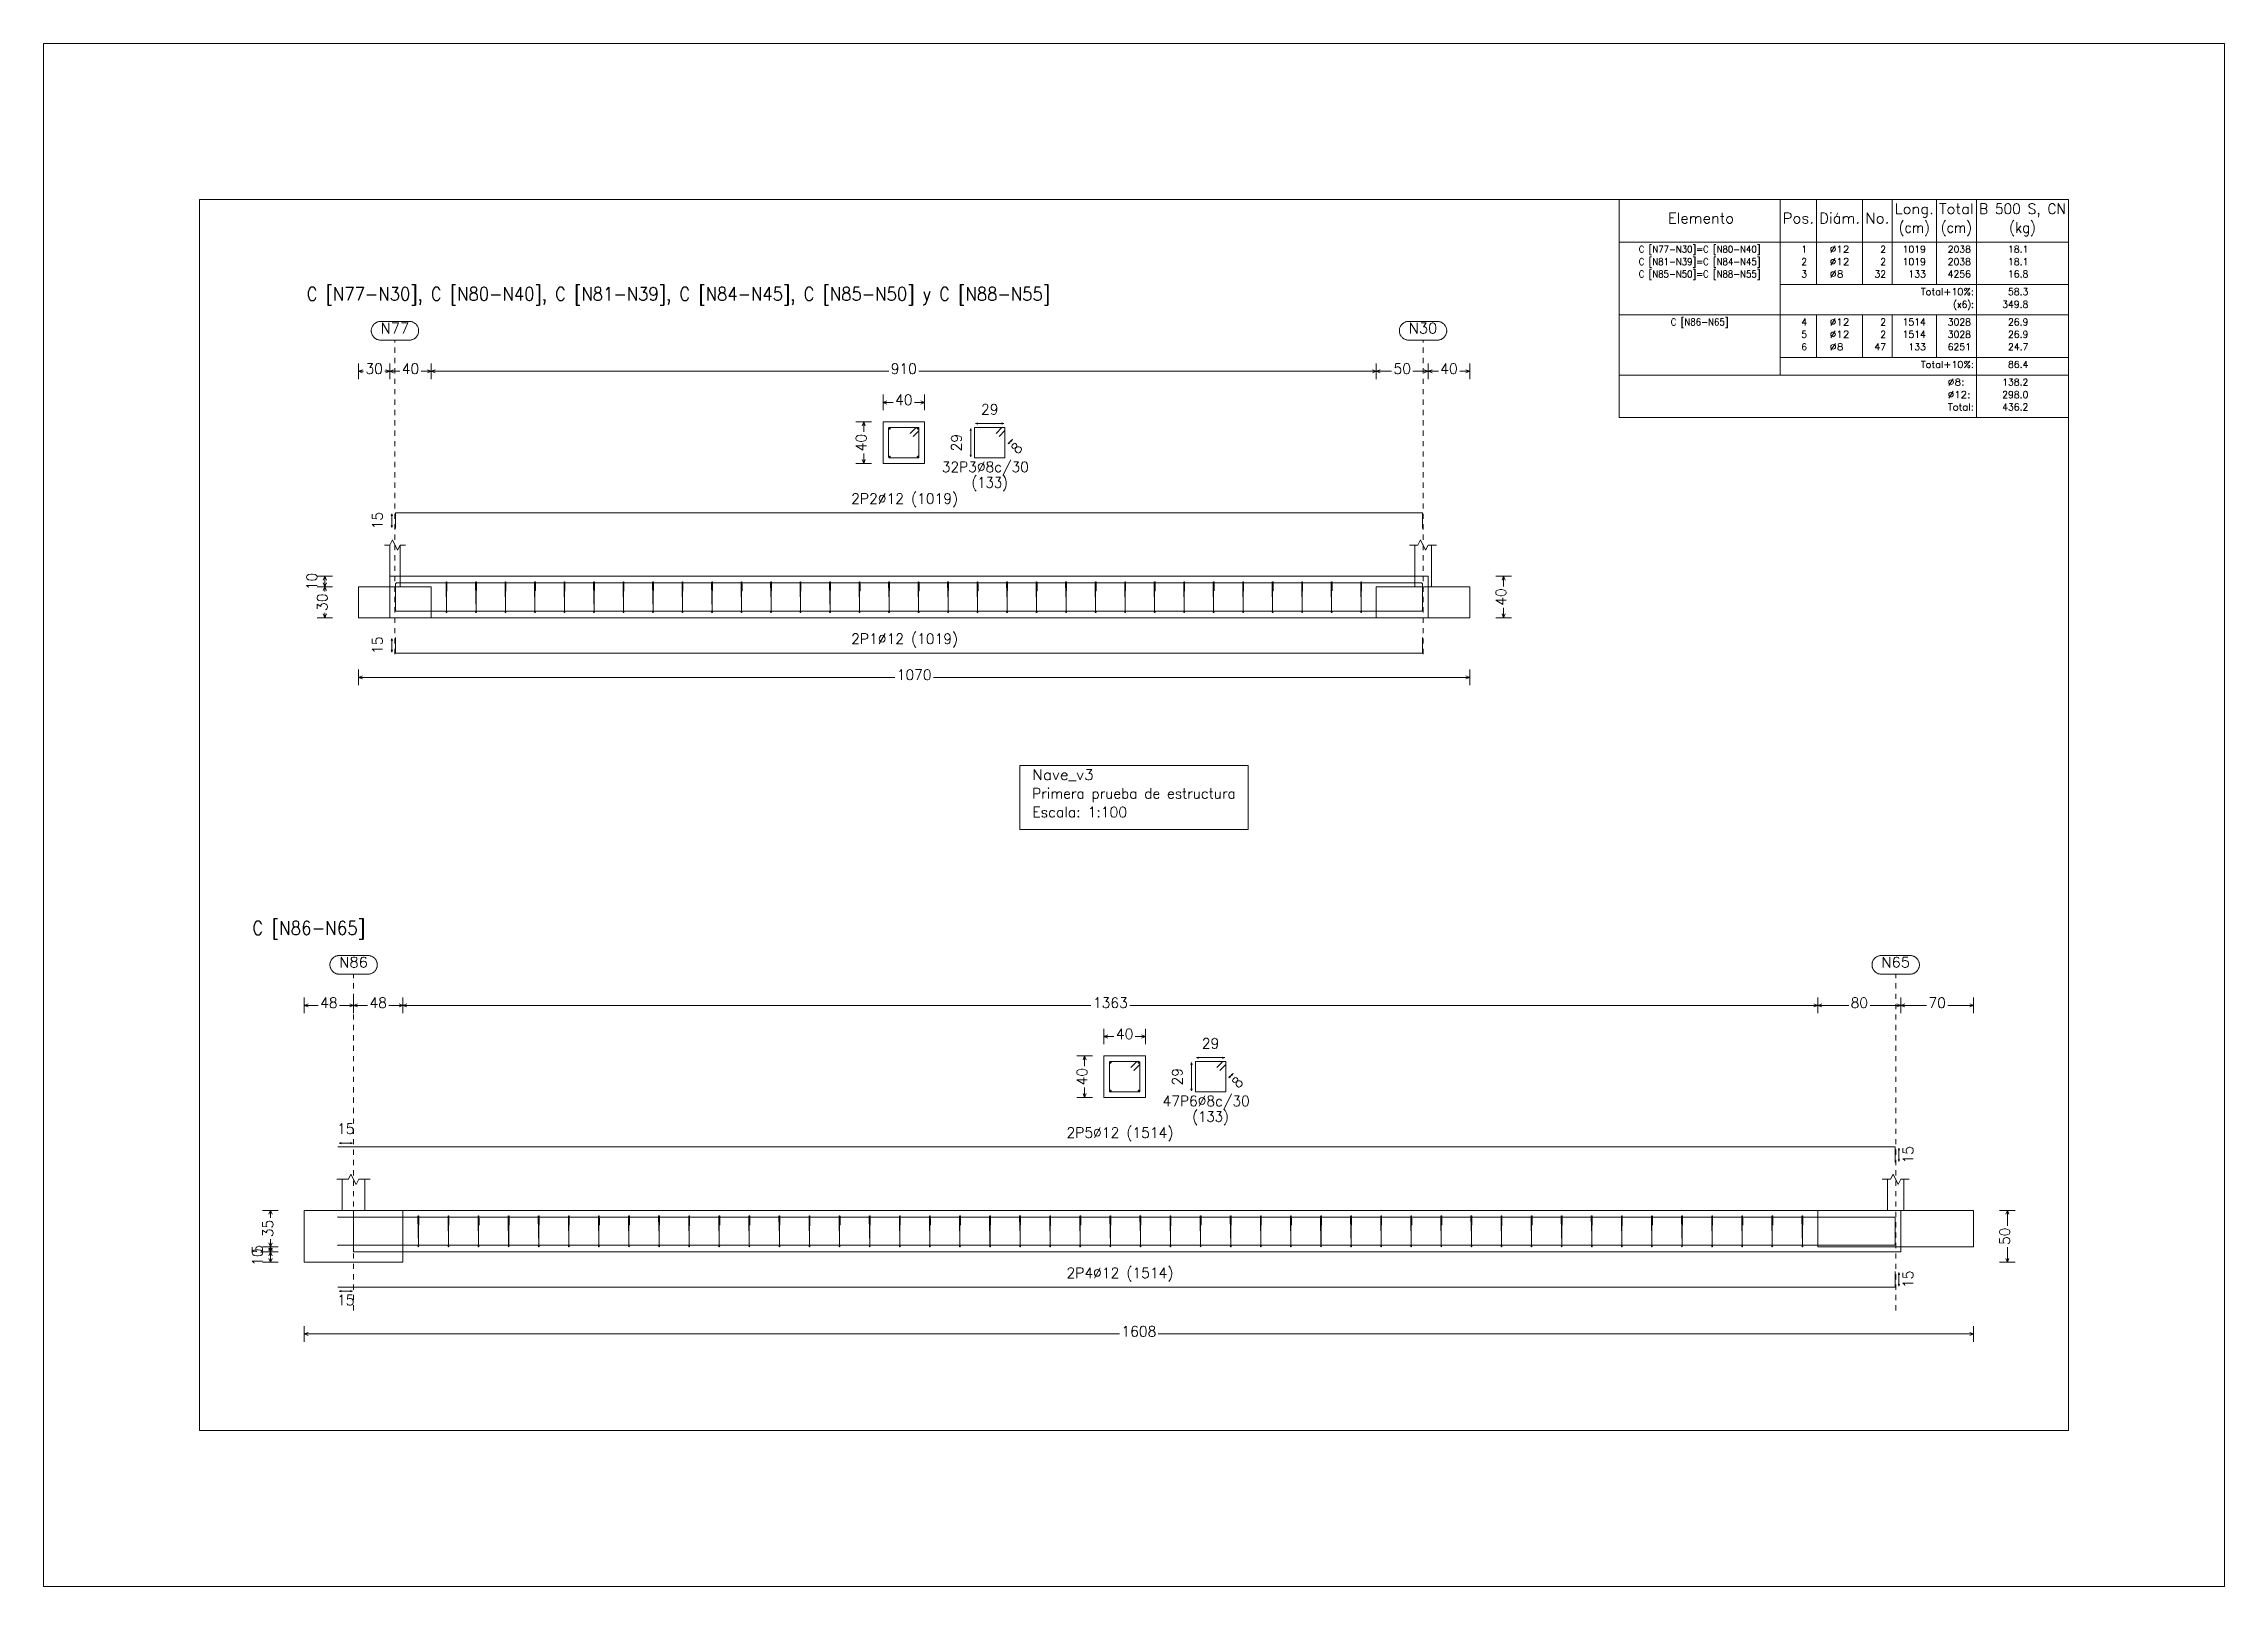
# Model space of a CAD drawing. Header units: millimetres. Extents: x -252 to 259, y -4 to 137.
# Drawn here: x -252.14 to -210.14, y 8.88 to 38.58 of the extents above; entities that cross this region are included whole.
import ezdxf
from ezdxf.enums import TextEntityAlignment as Align

# ---------------------------------------------------------------- set-up
doc = ezdxf.new("R2010")
doc.units = ezdxf.units.MM
doc.linetypes.add('CYPE_PUNTO', pattern=[0.075, 0, -0.075])
for name, color, linetype, lineweight in [('CIM_COTAS', 2, 'Continuous', 0), ('CIM_DIB_ARMADOS', 4, 'Continuous', 0), ('CIM_GEOMETRIA', 2, 'Continuous', 0), ('CIM_REFEREN', 2, 'Continuous', 0), ('CIM_TXT_ARMADOS', 3, 'Continuous', 0), ('RECUAD_LIMITES', 2, 'Continuous', 0), ('RECUAD_MARCO', 1, 'Continuous', 20), ('TABLAS', 1, 'Continuous', 0), ('TEXTO_TABLAS', 1, 'Continuous', 0)]:
    doc.layers.add(name, color=color, linetype=linetype, lineweight=lineweight)
doc.styles.add('CYPETXT', font='romans__.ttf', dxfattribs={"height": 0.2})

msp = doc.modelspace()

# ---------------------------------------------------------------- texts
at = {"layer": 'CIM_COTAS', "style": 'CYPETXT'}
for s, width, p, p2 in [('N77', 0.924861, (-245.649, 33.007), (-245.097, 33.007)), ('N30', 0.924861, (-225.849, 33.007), (-225.297, 33.007)), ('30', 0.872087, (-245.941, 32.227), (-245.605, 32.227)), ('40', 0.872087, (-245.241, 32.227), (-244.905, 32.227)), ('910', 0.872087, (-235.825, 32.227), (-235.321, 32.227)), ('50', 0.872087, (-226.141, 32.227), (-225.805, 32.227)), ('40', 0.872087, (-225.241, 32.227), (-224.905, 32.227)), ('40', 0.872087, (-235.741, 31.627), (-235.405, 31.627)), ('1070', 0.872087, (-235.709, 26.334), (-235.037, 26.334)), ('N86', 0.924861, (-246.446, 20.8), (-245.894, 20.8)), ('N65', 0.924861, (-216.746, 20.8), (-216.194, 20.8)), ('48', 0.872087, (-246.813, 20.02), (-246.477, 20.02)), ('48', 0.872087, (-245.863, 20.02), (-245.527, 20.02)), ('1363', 0.872087, (-231.931, 20.02), (-231.259, 20.02)), ('80', 0.872087, (-217.338, 20.02), (-217.002, 20.02)), ('70', 0.872087, (-215.838, 20.02), (-215.502, 20.02)), ('40', 0.872087, (-231.488, 19.42), (-231.152, 19.42)), ('1608', 0.872087, (-231.381, 13.695), (-230.709, 13.695))]:
    msp.add_text(s, height=0.2, dxfattribs=dict(at, width=width)).set_placement(p, p2, align=Align.FIT)
at = {"layer": 'CIM_COTAS', "style": 'CYPETXT', "width": 0.872087}
for s, p, p2 in [('40', (-236.294, 30.735), (-236.294, 31.071)), ('10', (-246.874, 28.062), (-246.874, 28.398)), ('30', (-246.674, 27.662), (-246.674, 27.998)), ('40', (-223.972, 27.762), (-223.972, 28.098)), ('40', (-232.041, 18.528), (-232.041, 18.864)), ('35', (-247.721, 15.605), (-247.721, 15.941)), ('50', (-214.269, 15.455), (-214.269, 15.791)), ('5', (-247.921, 15.289), (-247.921, 15.457)), ('10', (-247.921, 15.055), (-247.921, 15.391))]:
    msp.add_text(s, height=0.2, rotation=90, dxfattribs=at).set_placement(p, p2, align=Align.FIT)
at = {"layer": 'CIM_REFEREN', "style": 'CYPETXT'}
for s, width, p, p2 in [('C [N77-N30], C [N80-N40], C [N81-N39], C [N84-N45], C [N85-N50] y C [N88-N55]', 0.760641, (-247.074, 33.637), (-232.757, 33.637)), ('C [N86-N65]', 0.788413, (-248.121, 21.43), (-245.948, 21.43))]:
    msp.add_text(s, height=0.26, dxfattribs=dict(at, width=width)).set_placement(p, p2, align=Align.FIT)
at = {"layer": 'CIM_TXT_ARMADOS', "style": 'CYPETXT'}
for s, width, p, p2 in [('29', 0.872087, (-234.086, 31.445), (-233.75, 31.445)), ('32P3%%c8c/30', 0.870411, (-234.841, 30.336), (-233.164, 30.336)), ('(133)', 0.825691, (-234.269, 30.036), (-233.567, 30.036)), ('2P2%%c12 (1019)', 0.858421, (-236.587, 29.726), (-234.526, 29.726)), ('2P1%%c12 (1019)', 0.858421, (-236.587, 27.027), (-234.526, 27.027)), ('29', 0.872087, (-229.833, 19.238), (-229.497, 19.238)), ('47P6%%c8c/30', 0.870411, (-230.588, 18.129), (-228.911, 18.129)), ('(133)', 0.825691, (-230.016, 17.829), (-229.314, 17.829)), ('15', 0.872087, (-246.488, 17.594), (-246.152, 17.594)), ('2P5%%c12 (1514)', 0.858421, (-232.44, 17.519), (-230.379, 17.519)), ('2P4%%c12 (1514)', 0.858421, (-232.44, 14.82), (-230.379, 14.82)), ('15', 0.872087, (-246.488, 14.295), (-246.152, 14.295))]:
    msp.add_text(s, height=0.2, dxfattribs=dict(at, width=width)).set_placement(p, p2, align=Align.FIT)
at = {"layer": 'CIM_TXT_ARMADOS', "style": 'CYPETXT', "width": 0.872087}
for s, rotation, p, p2 in [('29', 90, (-234.46, 30.735), (-234.46, 31.071)), ('8', 45, (-233.388, 30.667), (-233.27, 30.786)), ('15', 90, (-245.611, 29.233), (-245.611, 29.569)), ('15', 90, (-245.611, 26.834), (-245.611, 27.17)), ('29', 90, (-230.207, 18.528), (-230.207, 18.864)), ('8', 45, (-229.135, 18.46), (-229.017, 18.579)), ('15', 90, (-216.132, 17.026), (-216.132, 17.362)), ('15', 90, (-216.132, 14.627), (-216.132, 14.963))]:
    msp.add_text(s, height=0.2, rotation=rotation, dxfattribs=at).set_placement(p, p2, align=Align.FIT)
at = {"layer": 'TABLAS', "style": 'CYPETXT'}
for s, width, p, p2 in [('Nave_v3', 0.901395, (-233.099, 24.41), (-231.917, 24.41)), ('Primera prueba de estructura', 0.828843, (-233.099, 24.05), (-229.181, 24.05)), ('Escala: 1:100', 0.854704, (-233.099, 23.69), (-231.272, 23.69))]:
    msp.add_text(s, height=0.2, dxfattribs=dict(at, width=width)).set_placement(p, p2, align=Align.FIT)
at = {"layer": 'TEXTO_TABLAS', "style": 'CYPETXT'}
for s, height, width, p, p2 in [('Elemento', 0.2, 0.922929, (-220.858, 35.125), (-219.583, 35.125)), ('Pos.', 0.2, 0.930043, (-218.646, 35.125), (-218.043, 35.125)), ('Diám.', 0.2, 0.924206, (-217.943, 35.125), (-217.157, 35.125)), ('No.', 0.2, 0.948463, (-217.057, 35.125), (-216.589, 35.125)), ('Long.', 0.2, 0.937094, (-216.489, 35.305), (-215.736, 35.305)), ('Total', 0.2, 0.935074, (-215.636, 35.305), (-214.964, 35.305)), ('B 500 S, CN', 0.2, 0.772631, (-214.864, 35.305), (-213.19, 35.305)), ('(cm)', 0.2, 0.818573, (-216.412, 34.945), (-215.812, 34.945)), ('(cm)', 0.2, 0.818573, (-215.6, 34.945), (-215, 34.945)), ('(kg)', 0.2, 0.827454, (-214.283, 34.945), (-213.77, 34.945)), ('C [N77-N30]=C [N80-N40]', 0.13333, 0.783415, (-221.418, 34.561), (-219.074, 34.561)), ('C [N81-N39]=C [N84-N45]', 0.13333, 0.783415, (-221.418, 34.321), (-219.074, 34.321)), ('2', 0.133, 0.872087, (-218.288, 34.321), (-218.176, 34.321)), ('1', 0.133, 0.872087, (-218.288, 34.561), (-218.176, 34.561)), ('%%c12', 0.1333, 1.002473, (-217.74, 34.561), (-217.36, 34.561)), ('%%c12', 0.1333, 1.002473, (-217.74, 34.321), (-217.36, 34.321)), ('2', 0.133, 0.872087, (-216.767, 34.561), (-216.655, 34.561)), ('2', 0.133, 0.872087, (-216.767, 34.321), (-216.655, 34.321)), ('1019', 0.1333, 0.872087, (-216.336, 34.561), (-215.888, 34.561)), ('1019', 0.1333, 0.872087, (-216.336, 34.321), (-215.888, 34.321)), ('2038', 0.1333, 0.872087, (-215.468, 34.561), (-215.02, 34.561)), ('2038', 0.1333, 0.872087, (-215.468, 34.321), (-215.02, 34.321)), ('18.1', 0.1333, 0.869207, (-214.307, 34.561), (-213.915, 34.561)), ('18.1', 0.1333, 0.869207, (-214.307, 34.321), (-213.915, 34.321)), ('C [N85-N50]=C [N88-N55]', 0.13333, 0.783415, (-221.418, 34.081), (-219.074, 34.081)), ('3', 0.133, 0.872087, (-218.288, 34.081), (-218.176, 34.081)), ('%%c8', 0.1333, 1.069283, (-217.74, 34.081), (-217.472, 34.081)), ('32', 0.1333, 0.872087, (-216.879, 34.081), (-216.655, 34.081)), ('133', 0.1333, 0.872087, (-216.224, 34.081), (-215.888, 34.081)), ('4256', 0.1333, 0.872087, (-215.468, 34.081), (-215.02, 34.081)), ('16.8', 0.1333, 0.869207, (-214.307, 34.081), (-213.915, 34.081)), ('Total+10%:', 0.1333, 0.906318, (-215.986, 33.741), (-214.964, 33.741)), ('(x6):', 0.1333, 0.820215, (-215.362, 33.501), (-214.964, 33.501)), ('349.8', 0.1333, 0.869846, (-214.419, 33.501), (-213.915, 33.501)), ('58.3', 0.1333, 0.869207, (-214.307, 33.741), (-213.915, 33.741)), ('C [N86-N65]', 0.13333, 0.788413, (-220.803, 33.161), (-219.689, 33.161)), ('4', 0.133, 0.872087, (-218.288, 33.161), (-218.176, 33.161)), ('%%c12', 0.1333, 1.002473, (-217.74, 33.161), (-217.36, 33.161)), ('2', 0.133, 0.872087, (-216.767, 33.161), (-216.655, 33.161)), ('1514', 0.1333, 0.872087, (-216.336, 33.161), (-215.888, 33.161)), ('3028', 0.1333, 0.872087, (-215.468, 33.161), (-215.02, 33.161)), ('26.9', 0.1333, 0.869207, (-214.307, 33.161), (-213.915, 33.161)), ('5', 0.133, 0.872087, (-218.288, 32.921), (-218.176, 32.921)), ('6', 0.133, 0.872087, (-218.288, 32.681), (-218.176, 32.681)), ('%%c12', 0.1333, 1.002473, (-217.74, 32.921), (-217.36, 32.921)), ('%%c8', 0.1333, 1.069283, (-217.74, 32.681), (-217.472, 32.681)), ('47', 0.1333, 0.872087, (-216.879, 32.681), (-216.655, 32.681)), ('2', 0.133, 0.872087, (-216.767, 32.921), (-216.655, 32.921)), ('1514', 0.1333, 0.872087, (-216.336, 32.921), (-215.888, 32.921)), ('133', 0.1333, 0.872087, (-216.224, 32.681), (-215.888, 32.681)), ('3028', 0.1333, 0.872087, (-215.468, 32.921), (-215.02, 32.921)), ('6251', 0.1333, 0.872087, (-215.468, 32.681), (-215.02, 32.681)), ('26.9', 0.1333, 0.869207, (-214.307, 32.921), (-213.915, 32.921)), ('24.7', 0.1333, 0.869207, (-214.307, 32.681), (-213.915, 32.681)), ('Total+10%:', 0.1333, 0.906318, (-215.986, 32.341), (-214.964, 32.341)), ('86.4', 0.1333, 0.869207, (-214.307, 32.341), (-213.915, 32.341)), ('%%c8:', 0.1333, 1.02422, (-215.468, 32.001), (-215.144, 32.001)), ('138.2', 0.1333, 0.869846, (-214.419, 32.001), (-213.915, 32.001)), ('Total:', 0.1333, 0.925094, (-215.468, 31.521), (-214.964, 31.521)), ('%%c12:', 0.1333, 0.980292, (-215.468, 31.761), (-215.032, 31.761)), ('298.0', 0.1333, 0.869846, (-214.419, 31.761), (-213.915, 31.761)), ('436.2', 0.1333, 0.869846, (-214.419, 31.521), (-213.915, 31.521))]:
    msp.add_text(s, height=height, dxfattribs=dict(at, width=width)).set_placement(p, p2, align=Align.FIT)

# ---------------------------------------------------------------- hatches: boundary and pattern name
at = {"layer": 'CIM_DIB_ARMADOS'}
h = msp.add_hatch(color=256, dxfattribs=at)
edge = h.paths.add_edge_path(flags=0)
edge.add_arc((-235.452, 31.082), 0.0016, 0, 360)
h = msp.add_hatch(color=256, dxfattribs=at)
edge = h.paths.add_edge_path(flags=0)
edge.add_arc((-235.394, 31.024), 0.0016, 0, 360)
h = msp.add_hatch(color=256, dxfattribs=at)
edge = h.paths.add_edge_path(flags=0)
edge.add_arc((-245.361, 27.958), 0.0016, 0, 360)
h = msp.add_hatch(color=256, dxfattribs=at)
edge = h.paths.add_edge_path(flags=0)
edge.add_arc((-245.361, 27.902), 0.0016, 0, 360)
h = msp.add_hatch(color=256, dxfattribs=at)
edge = h.paths.add_edge_path(flags=0)
edge.add_arc((-244.389, 28.109), 0.0016, 0, 360)
h = msp.add_hatch(color=256, dxfattribs=at)
edge = h.paths.add_edge_path(flags=0)
edge.add_arc((-244.372, 28.051), 0.0016, 0, 360)
h = msp.add_hatch(color=256, dxfattribs=at)
edge = h.paths.add_edge_path(flags=0)
edge.add_arc((-243.821, 28.109), 0.0016, 0, 360)
h = msp.add_hatch(color=256, dxfattribs=at)
edge = h.paths.add_edge_path(flags=0)
edge.add_arc((-243.803, 28.051), 0.0016, 0, 360)
h = msp.add_hatch(color=256, dxfattribs=at)
edge = h.paths.add_edge_path(flags=0)
edge.add_arc((-243.253, 28.109), 0.0016, 0, 360)
h = msp.add_hatch(color=256, dxfattribs=at)
edge = h.paths.add_edge_path(flags=0)
edge.add_arc((-243.235, 28.051), 0.0016, 0, 360)
h = msp.add_hatch(color=256, dxfattribs=at)
edge = h.paths.add_edge_path(flags=0)
edge.add_arc((-242.684, 28.109), 0.0016, 0, 360)
h = msp.add_hatch(color=256, dxfattribs=at)
edge = h.paths.add_edge_path(flags=0)
edge.add_arc((-242.667, 28.051), 0.0016, 0, 360)
h = msp.add_hatch(color=256, dxfattribs=at)
edge = h.paths.add_edge_path(flags=0)
edge.add_arc((-242.116, 28.109), 0.0016, 0, 360)
h = msp.add_hatch(color=256, dxfattribs=at)
edge = h.paths.add_edge_path(flags=0)
edge.add_arc((-242.099, 28.051), 0.0016, 0, 360)
h = msp.add_hatch(color=256, dxfattribs=at)
edge = h.paths.add_edge_path(flags=0)
edge.add_arc((-241.548, 28.109), 0.0016, 0, 360)
h = msp.add_hatch(color=256, dxfattribs=at)
edge = h.paths.add_edge_path(flags=0)
edge.add_arc((-241.53, 28.051), 0.0016, 0, 360)
h = msp.add_hatch(color=256, dxfattribs=at)
edge = h.paths.add_edge_path(flags=0)
edge.add_arc((-240.98, 28.109), 0.0016, 0, 360)
h = msp.add_hatch(color=256, dxfattribs=at)
edge = h.paths.add_edge_path(flags=0)
edge.add_arc((-240.962, 28.051), 0.0016, 0, 360)
h = msp.add_hatch(color=256, dxfattribs=at)
edge = h.paths.add_edge_path(flags=0)
edge.add_arc((-240.411, 28.109), 0.0016, 0, 360)
h = msp.add_hatch(color=256, dxfattribs=at)
edge = h.paths.add_edge_path(flags=0)
edge.add_arc((-240.394, 28.051), 0.0016, 0, 360)
h = msp.add_hatch(color=256, dxfattribs=at)
edge = h.paths.add_edge_path(flags=0)
edge.add_arc((-239.843, 28.109), 0.0016, 0, 360)
h = msp.add_hatch(color=256, dxfattribs=at)
edge = h.paths.add_edge_path(flags=0)
edge.add_arc((-239.826, 28.051), 0.0016, 0, 360)
h = msp.add_hatch(color=256, dxfattribs=at)
edge = h.paths.add_edge_path(flags=0)
edge.add_arc((-239.275, 28.109), 0.0016, 0, 360)
h = msp.add_hatch(color=256, dxfattribs=at)
edge = h.paths.add_edge_path(flags=0)
edge.add_arc((-239.257, 28.051), 0.0016, 0, 360)
h = msp.add_hatch(color=256, dxfattribs=at)
edge = h.paths.add_edge_path(flags=0)
edge.add_arc((-238.707, 28.109), 0.0016, 0, 360)
h = msp.add_hatch(color=256, dxfattribs=at)
edge = h.paths.add_edge_path(flags=0)
edge.add_arc((-238.689, 28.051), 0.0016, 0, 360)
h = msp.add_hatch(color=256, dxfattribs=at)
edge = h.paths.add_edge_path(flags=0)
edge.add_arc((-238.138, 28.109), 0.0016, 0, 360)
h = msp.add_hatch(color=256, dxfattribs=at)
edge = h.paths.add_edge_path(flags=0)
edge.add_arc((-238.121, 28.051), 0.0016, 0, 360)
h = msp.add_hatch(color=256, dxfattribs=at)
edge = h.paths.add_edge_path(flags=0)
edge.add_arc((-237.57, 28.109), 0.0016, 0, 360)
h = msp.add_hatch(color=256, dxfattribs=at)
edge = h.paths.add_edge_path(flags=0)
edge.add_arc((-237.553, 28.051), 0.0016, 0, 360)
h = msp.add_hatch(color=256, dxfattribs=at)
edge = h.paths.add_edge_path(flags=0)
edge.add_arc((-237.002, 28.109), 0.0016, 0, 360)
h = msp.add_hatch(color=256, dxfattribs=at)
edge = h.paths.add_edge_path(flags=0)
edge.add_arc((-236.984, 28.051), 0.0016, 0, 360)
h = msp.add_hatch(color=256, dxfattribs=at)
edge = h.paths.add_edge_path(flags=0)
edge.add_arc((-236.434, 28.109), 0.0016, 0, 360)
h = msp.add_hatch(color=256, dxfattribs=at)
edge = h.paths.add_edge_path(flags=0)
edge.add_arc((-236.416, 28.051), 0.0016, 0, 360)
h = msp.add_hatch(color=256, dxfattribs=at)
edge = h.paths.add_edge_path(flags=0)
edge.add_arc((-235.865, 28.109), 0.0016, 0, 360)
h = msp.add_hatch(color=256, dxfattribs=at)
edge = h.paths.add_edge_path(flags=0)
edge.add_arc((-235.848, 28.051), 0.0016, 0, 360)
h = msp.add_hatch(color=256, dxfattribs=at)
edge = h.paths.add_edge_path(flags=0)
edge.add_arc((-235.297, 28.109), 0.0016, 0, 360)
h = msp.add_hatch(color=256, dxfattribs=at)
edge = h.paths.add_edge_path(flags=0)
edge.add_arc((-235.28, 28.051), 0.0016, 0, 360)
h = msp.add_hatch(color=256, dxfattribs=at)
edge = h.paths.add_edge_path(flags=0)
edge.add_arc((-234.729, 28.109), 0.0016, 0, 360)
h = msp.add_hatch(color=256, dxfattribs=at)
edge = h.paths.add_edge_path(flags=0)
edge.add_arc((-234.711, 28.051), 0.0016, 0, 360)
h = msp.add_hatch(color=256, dxfattribs=at)
edge = h.paths.add_edge_path(flags=0)
edge.add_arc((-234.161, 28.109), 0.0016, 0, 360)
h = msp.add_hatch(color=256, dxfattribs=at)
edge = h.paths.add_edge_path(flags=0)
edge.add_arc((-234.143, 28.051), 0.0016, 0, 360)
h = msp.add_hatch(color=256, dxfattribs=at)
edge = h.paths.add_edge_path(flags=0)
edge.add_arc((-233.592, 28.109), 0.0016, 0, 360)
h = msp.add_hatch(color=256, dxfattribs=at)
edge = h.paths.add_edge_path(flags=0)
edge.add_arc((-233.575, 28.051), 0.0016, 0, 360)
h = msp.add_hatch(color=256, dxfattribs=at)
edge = h.paths.add_edge_path(flags=0)
edge.add_arc((-233.024, 28.109), 0.0016, 0, 360)
h = msp.add_hatch(color=256, dxfattribs=at)
edge = h.paths.add_edge_path(flags=0)
edge.add_arc((-233.007, 28.051), 0.0016, 0, 360)
h = msp.add_hatch(color=256, dxfattribs=at)
edge = h.paths.add_edge_path(flags=0)
edge.add_arc((-232.456, 28.109), 0.0016, 0, 360)
h = msp.add_hatch(color=256, dxfattribs=at)
edge = h.paths.add_edge_path(flags=0)
edge.add_arc((-232.438, 28.051), 0.0016, 0, 360)
h = msp.add_hatch(color=256, dxfattribs=at)
edge = h.paths.add_edge_path(flags=0)
edge.add_arc((-231.888, 28.109), 0.0016, 0, 360)
h = msp.add_hatch(color=256, dxfattribs=at)
edge = h.paths.add_edge_path(flags=0)
edge.add_arc((-231.87, 28.051), 0.0016, 0, 360)
h = msp.add_hatch(color=256, dxfattribs=at)
edge = h.paths.add_edge_path(flags=0)
edge.add_arc((-231.319, 28.109), 0.0016, 0, 360)
h = msp.add_hatch(color=256, dxfattribs=at)
edge = h.paths.add_edge_path(flags=0)
edge.add_arc((-231.302, 28.051), 0.0016, 0, 360)
h = msp.add_hatch(color=256, dxfattribs=at)
edge = h.paths.add_edge_path(flags=0)
edge.add_arc((-230.751, 28.109), 0.0016, 0, 360)
h = msp.add_hatch(color=256, dxfattribs=at)
edge = h.paths.add_edge_path(flags=0)
edge.add_arc((-230.734, 28.051), 0.0016, 0, 360)
h = msp.add_hatch(color=256, dxfattribs=at)
edge = h.paths.add_edge_path(flags=0)
edge.add_arc((-230.183, 28.109), 0.0016, 0, 360)
h = msp.add_hatch(color=256, dxfattribs=at)
edge = h.paths.add_edge_path(flags=0)
edge.add_arc((-230.165, 28.051), 0.0016, 0, 360)
h = msp.add_hatch(color=256, dxfattribs=at)
edge = h.paths.add_edge_path(flags=0)
edge.add_arc((-229.615, 28.109), 0.0016, 0, 360)
h = msp.add_hatch(color=256, dxfattribs=at)
edge = h.paths.add_edge_path(flags=0)
edge.add_arc((-229.597, 28.051), 0.0016, 0, 360)
h = msp.add_hatch(color=256, dxfattribs=at)
edge = h.paths.add_edge_path(flags=0)
edge.add_arc((-229.046, 28.109), 0.0016, 0, 360)
h = msp.add_hatch(color=256, dxfattribs=at)
edge = h.paths.add_edge_path(flags=0)
edge.add_arc((-229.029, 28.051), 0.0016, 0, 360)
h = msp.add_hatch(color=256, dxfattribs=at)
edge = h.paths.add_edge_path(flags=0)
edge.add_arc((-228.478, 28.109), 0.0016, 0, 360)
h = msp.add_hatch(color=256, dxfattribs=at)
edge = h.paths.add_edge_path(flags=0)
edge.add_arc((-228.461, 28.051), 0.0016, 0, 360)
h = msp.add_hatch(color=256, dxfattribs=at)
edge = h.paths.add_edge_path(flags=0)
edge.add_arc((-227.91, 28.109), 0.0016, 0, 360)
h = msp.add_hatch(color=256, dxfattribs=at)
edge = h.paths.add_edge_path(flags=0)
edge.add_arc((-227.892, 28.051), 0.0016, 0, 360)
h = msp.add_hatch(color=256, dxfattribs=at)
edge = h.paths.add_edge_path(flags=0)
edge.add_arc((-227.342, 28.109), 0.0016, 0, 360)
h = msp.add_hatch(color=256, dxfattribs=at)
edge = h.paths.add_edge_path(flags=0)
edge.add_arc((-227.324, 28.051), 0.0016, 0, 360)
h = msp.add_hatch(color=256, dxfattribs=at)
edge = h.paths.add_edge_path(flags=0)
edge.add_arc((-226.773, 28.109), 0.0016, 0, 360)
h = msp.add_hatch(color=256, dxfattribs=at)
edge = h.paths.add_edge_path(flags=0)
edge.add_arc((-226.756, 28.051), 0.0016, 0, 360)
h = msp.add_hatch(color=256, dxfattribs=at)
edge = h.paths.add_edge_path(flags=0)
edge.add_arc((-225.585, 27.958), 0.0016, 0, 360)
h = msp.add_hatch(color=256, dxfattribs=at)
edge = h.paths.add_edge_path(flags=0)
edge.add_arc((-225.585, 27.902), 0.0016, 0, 360)
h = msp.add_hatch(color=256, dxfattribs=at)
edge = h.paths.add_edge_path(flags=0)
edge.add_arc((-231.199, 18.874), 0.0016, 0, 360)
h = msp.add_hatch(color=256, dxfattribs=at)
edge = h.paths.add_edge_path(flags=0)
edge.add_arc((-231.141, 18.816), 0.0016, 0, 360)
h = msp.add_hatch(color=256, dxfattribs=at)
edge = h.paths.add_edge_path(flags=0)
edge.add_arc((-246.47, 15.995), 0.0016, 0, 360)
h = msp.add_hatch(color=256, dxfattribs=at)
edge = h.paths.add_edge_path(flags=0)
edge.add_arc((-244.931, 15.901), 0.0016, 0, 360)
h = msp.add_hatch(color=256, dxfattribs=at)
edge = h.paths.add_edge_path(flags=0)
edge.add_arc((-244.913, 15.843), 0.0016, 0, 360)
h = msp.add_hatch(color=256, dxfattribs=at)
edge = h.paths.add_edge_path(flags=0)
edge.add_arc((-244.351, 15.901), 0.0016, 0, 360)
h = msp.add_hatch(color=256, dxfattribs=at)
edge = h.paths.add_edge_path(flags=0)
edge.add_arc((-244.334, 15.843), 0.0016, 0, 360)
h = msp.add_hatch(color=256, dxfattribs=at)
edge = h.paths.add_edge_path(flags=0)
edge.add_arc((-243.772, 15.901), 0.0016, 0, 360)
h = msp.add_hatch(color=256, dxfattribs=at)
edge = h.paths.add_edge_path(flags=0)
edge.add_arc((-243.754, 15.843), 0.0016, 0, 360)
h = msp.add_hatch(color=256, dxfattribs=at)
edge = h.paths.add_edge_path(flags=0)
edge.add_arc((-243.192, 15.901), 0.0016, 0, 360)
h = msp.add_hatch(color=256, dxfattribs=at)
edge = h.paths.add_edge_path(flags=0)
edge.add_arc((-243.175, 15.843), 0.0016, 0, 360)
h = msp.add_hatch(color=256, dxfattribs=at)
edge = h.paths.add_edge_path(flags=0)
edge.add_arc((-242.613, 15.901), 0.0016, 0, 360)
h = msp.add_hatch(color=256, dxfattribs=at)
edge = h.paths.add_edge_path(flags=0)
edge.add_arc((-242.595, 15.843), 0.0016, 0, 360)
h = msp.add_hatch(color=256, dxfattribs=at)
edge = h.paths.add_edge_path(flags=0)
edge.add_arc((-242.033, 15.901), 0.0016, 0, 360)
h = msp.add_hatch(color=256, dxfattribs=at)
edge = h.paths.add_edge_path(flags=0)
edge.add_arc((-242.016, 15.843), 0.0016, 0, 360)
h = msp.add_hatch(color=256, dxfattribs=at)
edge = h.paths.add_edge_path(flags=0)
edge.add_arc((-241.454, 15.901), 0.0016, 0, 360)
h = msp.add_hatch(color=256, dxfattribs=at)
edge = h.paths.add_edge_path(flags=0)
edge.add_arc((-241.436, 15.843), 0.0016, 0, 360)
h = msp.add_hatch(color=256, dxfattribs=at)
edge = h.paths.add_edge_path(flags=0)
edge.add_arc((-240.874, 15.901), 0.0016, 0, 360)
h = msp.add_hatch(color=256, dxfattribs=at)
edge = h.paths.add_edge_path(flags=0)
edge.add_arc((-240.857, 15.843), 0.0016, 0, 360)
h = msp.add_hatch(color=256, dxfattribs=at)
edge = h.paths.add_edge_path(flags=0)
edge.add_arc((-240.295, 15.901), 0.0016, 0, 360)
h = msp.add_hatch(color=256, dxfattribs=at)
edge = h.paths.add_edge_path(flags=0)
edge.add_arc((-240.277, 15.843), 0.0016, 0, 360)
h = msp.add_hatch(color=256, dxfattribs=at)
edge = h.paths.add_edge_path(flags=0)
edge.add_arc((-239.716, 15.901), 0.0016, 0, 360)
h = msp.add_hatch(color=256, dxfattribs=at)
edge = h.paths.add_edge_path(flags=0)
edge.add_arc((-239.698, 15.843), 0.0016, 0, 360)
h = msp.add_hatch(color=256, dxfattribs=at)
edge = h.paths.add_edge_path(flags=0)
edge.add_arc((-239.136, 15.901), 0.0016, 0, 360)
h = msp.add_hatch(color=256, dxfattribs=at)
edge = h.paths.add_edge_path(flags=0)
edge.add_arc((-239.119, 15.843), 0.0016, 0, 360)
h = msp.add_hatch(color=256, dxfattribs=at)
edge = h.paths.add_edge_path(flags=0)
edge.add_arc((-238.557, 15.901), 0.0016, 0, 360)
h = msp.add_hatch(color=256, dxfattribs=at)
edge = h.paths.add_edge_path(flags=0)
edge.add_arc((-238.539, 15.843), 0.0016, 0, 360)
h = msp.add_hatch(color=256, dxfattribs=at)
edge = h.paths.add_edge_path(flags=0)
edge.add_arc((-237.977, 15.901), 0.0016, 0, 360)
h = msp.add_hatch(color=256, dxfattribs=at)
edge = h.paths.add_edge_path(flags=0)
edge.add_arc((-237.96, 15.843), 0.0016, 0, 360)
h = msp.add_hatch(color=256, dxfattribs=at)
edge = h.paths.add_edge_path(flags=0)
edge.add_arc((-237.398, 15.901), 0.0016, 0, 360)
h = msp.add_hatch(color=256, dxfattribs=at)
edge = h.paths.add_edge_path(flags=0)
edge.add_arc((-237.38, 15.843), 0.0016, 0, 360)
h = msp.add_hatch(color=256, dxfattribs=at)
edge = h.paths.add_edge_path(flags=0)
edge.add_arc((-236.818, 15.901), 0.0016, 0, 360)
h = msp.add_hatch(color=256, dxfattribs=at)
edge = h.paths.add_edge_path(flags=0)
edge.add_arc((-236.801, 15.843), 0.0016, 0, 360)
h = msp.add_hatch(color=256, dxfattribs=at)
edge = h.paths.add_edge_path(flags=0)
edge.add_arc((-236.239, 15.901), 0.0016, 0, 360)
h = msp.add_hatch(color=256, dxfattribs=at)
edge = h.paths.add_edge_path(flags=0)
edge.add_arc((-236.221, 15.843), 0.0016, 0, 360)
h = msp.add_hatch(color=256, dxfattribs=at)
edge = h.paths.add_edge_path(flags=0)
edge.add_arc((-235.659, 15.901), 0.0016, 0, 360)
h = msp.add_hatch(color=256, dxfattribs=at)
edge = h.paths.add_edge_path(flags=0)
edge.add_arc((-235.642, 15.843), 0.0016, 0, 360)
h = msp.add_hatch(color=256, dxfattribs=at)
edge = h.paths.add_edge_path(flags=0)
edge.add_arc((-235.08, 15.901), 0.0016, 0, 360)
h = msp.add_hatch(color=256, dxfattribs=at)
edge = h.paths.add_edge_path(flags=0)
edge.add_arc((-235.062, 15.843), 0.0016, 0, 360)
h = msp.add_hatch(color=256, dxfattribs=at)
edge = h.paths.add_edge_path(flags=0)
edge.add_arc((-234.501, 15.901), 0.0016, 0, 360)
h = msp.add_hatch(color=256, dxfattribs=at)
edge = h.paths.add_edge_path(flags=0)
edge.add_arc((-234.483, 15.843), 0.0016, 0, 360)
h = msp.add_hatch(color=256, dxfattribs=at)
edge = h.paths.add_edge_path(flags=0)
edge.add_arc((-233.921, 15.901), 0.0016, 0, 360)
h = msp.add_hatch(color=256, dxfattribs=at)
edge = h.paths.add_edge_path(flags=0)
edge.add_arc((-233.904, 15.843), 0.0016, 0, 360)
h = msp.add_hatch(color=256, dxfattribs=at)
edge = h.paths.add_edge_path(flags=0)
edge.add_arc((-233.342, 15.901), 0.0016, 0, 360)
h = msp.add_hatch(color=256, dxfattribs=at)
edge = h.paths.add_edge_path(flags=0)
edge.add_arc((-233.324, 15.843), 0.0016, 0, 360)
h = msp.add_hatch(color=256, dxfattribs=at)
edge = h.paths.add_edge_path(flags=0)
edge.add_arc((-232.762, 15.901), 0.0016, 0, 360)
h = msp.add_hatch(color=256, dxfattribs=at)
edge = h.paths.add_edge_path(flags=0)
edge.add_arc((-232.745, 15.843), 0.0016, 0, 360)
h = msp.add_hatch(color=256, dxfattribs=at)
edge = h.paths.add_edge_path(flags=0)
edge.add_arc((-232.183, 15.901), 0.0016, 0, 360)
h = msp.add_hatch(color=256, dxfattribs=at)
edge = h.paths.add_edge_path(flags=0)
edge.add_arc((-232.165, 15.843), 0.0016, 0, 360)
h = msp.add_hatch(color=256, dxfattribs=at)
edge = h.paths.add_edge_path(flags=0)
edge.add_arc((-231.603, 15.901), 0.0016, 0, 360)
h = msp.add_hatch(color=256, dxfattribs=at)
edge = h.paths.add_edge_path(flags=0)
edge.add_arc((-231.586, 15.843), 0.0016, 0, 360)
h = msp.add_hatch(color=256, dxfattribs=at)
edge = h.paths.add_edge_path(flags=0)
edge.add_arc((-231.024, 15.901), 0.0016, 0, 360)
h = msp.add_hatch(color=256, dxfattribs=at)
edge = h.paths.add_edge_path(flags=0)
edge.add_arc((-231.006, 15.843), 0.0016, 0, 360)
h = msp.add_hatch(color=256, dxfattribs=at)
edge = h.paths.add_edge_path(flags=0)
edge.add_arc((-230.444, 15.901), 0.0016, 0, 360)
h = msp.add_hatch(color=256, dxfattribs=at)
edge = h.paths.add_edge_path(flags=0)
edge.add_arc((-230.427, 15.843), 0.0016, 0, 360)
h = msp.add_hatch(color=256, dxfattribs=at)
edge = h.paths.add_edge_path(flags=0)
edge.add_arc((-229.865, 15.901), 0.0016, 0, 360)
h = msp.add_hatch(color=256, dxfattribs=at)
edge = h.paths.add_edge_path(flags=0)
edge.add_arc((-229.847, 15.843), 0.0016, 0, 360)
h = msp.add_hatch(color=256, dxfattribs=at)
edge = h.paths.add_edge_path(flags=0)
edge.add_arc((-229.286, 15.901), 0.0016, 0, 360)
h = msp.add_hatch(color=256, dxfattribs=at)
edge = h.paths.add_edge_path(flags=0)
edge.add_arc((-229.268, 15.843), 0.0016, 0, 360)
h = msp.add_hatch(color=256, dxfattribs=at)
edge = h.paths.add_edge_path(flags=0)
edge.add_arc((-228.706, 15.901), 0.0016, 0, 360)
h = msp.add_hatch(color=256, dxfattribs=at)
edge = h.paths.add_edge_path(flags=0)
edge.add_arc((-228.689, 15.843), 0.0016, 0, 360)
h = msp.add_hatch(color=256, dxfattribs=at)
edge = h.paths.add_edge_path(flags=0)
edge.add_arc((-228.127, 15.901), 0.0016, 0, 360)
h = msp.add_hatch(color=256, dxfattribs=at)
edge = h.paths.add_edge_path(flags=0)
edge.add_arc((-228.109, 15.843), 0.0016, 0, 360)
h = msp.add_hatch(color=256, dxfattribs=at)
edge = h.paths.add_edge_path(flags=0)
edge.add_arc((-227.547, 15.901), 0.0016, 0, 360)
h = msp.add_hatch(color=256, dxfattribs=at)
edge = h.paths.add_edge_path(flags=0)
edge.add_arc((-227.53, 15.843), 0.0016, 0, 360)
h = msp.add_hatch(color=256, dxfattribs=at)
edge = h.paths.add_edge_path(flags=0)
edge.add_arc((-226.968, 15.901), 0.0016, 0, 360)
h = msp.add_hatch(color=256, dxfattribs=at)
edge = h.paths.add_edge_path(flags=0)
edge.add_arc((-226.95, 15.843), 0.0016, 0, 360)
h = msp.add_hatch(color=256, dxfattribs=at)
edge = h.paths.add_edge_path(flags=0)
edge.add_arc((-226.388, 15.901), 0.0016, 0, 360)
h = msp.add_hatch(color=256, dxfattribs=at)
edge = h.paths.add_edge_path(flags=0)
edge.add_arc((-226.371, 15.843), 0.0016, 0, 360)
h = msp.add_hatch(color=256, dxfattribs=at)
edge = h.paths.add_edge_path(flags=0)
edge.add_arc((-225.809, 15.901), 0.0016, 0, 360)
h = msp.add_hatch(color=256, dxfattribs=at)
edge = h.paths.add_edge_path(flags=0)
edge.add_arc((-225.791, 15.843), 0.0016, 0, 360)
h = msp.add_hatch(color=256, dxfattribs=at)
edge = h.paths.add_edge_path(flags=0)
edge.add_arc((-225.229, 15.901), 0.0016, 0, 360)
h = msp.add_hatch(color=256, dxfattribs=at)
edge = h.paths.add_edge_path(flags=0)
edge.add_arc((-225.212, 15.843), 0.0016, 0, 360)
h = msp.add_hatch(color=256, dxfattribs=at)
edge = h.paths.add_edge_path(flags=0)
edge.add_arc((-224.65, 15.901), 0.0016, 0, 360)
h = msp.add_hatch(color=256, dxfattribs=at)
edge = h.paths.add_edge_path(flags=0)
edge.add_arc((-224.632, 15.843), 0.0016, 0, 360)
h = msp.add_hatch(color=256, dxfattribs=at)
edge = h.paths.add_edge_path(flags=0)
edge.add_arc((-224.071, 15.901), 0.0016, 0, 360)
h = msp.add_hatch(color=256, dxfattribs=at)
edge = h.paths.add_edge_path(flags=0)
edge.add_arc((-224.053, 15.843), 0.0016, 0, 360)
h = msp.add_hatch(color=256, dxfattribs=at)
edge = h.paths.add_edge_path(flags=0)
edge.add_arc((-223.491, 15.901), 0.0016, 0, 360)
h = msp.add_hatch(color=256, dxfattribs=at)
edge = h.paths.add_edge_path(flags=0)
edge.add_arc((-223.473, 15.843), 0.0016, 0, 360)
h = msp.add_hatch(color=256, dxfattribs=at)
edge = h.paths.add_edge_path(flags=0)
edge.add_arc((-222.912, 15.901), 0.0016, 0, 360)
h = msp.add_hatch(color=256, dxfattribs=at)
edge = h.paths.add_edge_path(flags=0)
edge.add_arc((-222.894, 15.843), 0.0016, 0, 360)
h = msp.add_hatch(color=256, dxfattribs=at)
edge = h.paths.add_edge_path(flags=0)
edge.add_arc((-222.332, 15.901), 0.0016, 0, 360)
h = msp.add_hatch(color=256, dxfattribs=at)
edge = h.paths.add_edge_path(flags=0)
edge.add_arc((-222.315, 15.843), 0.0016, 0, 360)
h = msp.add_hatch(color=256, dxfattribs=at)
edge = h.paths.add_edge_path(flags=0)
edge.add_arc((-221.753, 15.901), 0.0016, 0, 360)
h = msp.add_hatch(color=256, dxfattribs=at)
edge = h.paths.add_edge_path(flags=0)
edge.add_arc((-221.735, 15.843), 0.0016, 0, 360)
h = msp.add_hatch(color=256, dxfattribs=at)
edge = h.paths.add_edge_path(flags=0)
edge.add_arc((-221.173, 15.901), 0.0016, 0, 360)
h = msp.add_hatch(color=256, dxfattribs=at)
edge = h.paths.add_edge_path(flags=0)
edge.add_arc((-221.156, 15.843), 0.0016, 0, 360)
h = msp.add_hatch(color=256, dxfattribs=at)
edge = h.paths.add_edge_path(flags=0)
edge.add_arc((-220.594, 15.901), 0.0016, 0, 360)
h = msp.add_hatch(color=256, dxfattribs=at)
edge = h.paths.add_edge_path(flags=0)
edge.add_arc((-220.576, 15.843), 0.0016, 0, 360)
h = msp.add_hatch(color=256, dxfattribs=at)
edge = h.paths.add_edge_path(flags=0)
edge.add_arc((-220.014, 15.901), 0.0016, 0, 360)
h = msp.add_hatch(color=256, dxfattribs=at)
edge = h.paths.add_edge_path(flags=0)
edge.add_arc((-219.997, 15.843), 0.0016, 0, 360)
h = msp.add_hatch(color=256, dxfattribs=at)
edge = h.paths.add_edge_path(flags=0)
edge.add_arc((-219.435, 15.901), 0.0016, 0, 360)
h = msp.add_hatch(color=256, dxfattribs=at)
edge = h.paths.add_edge_path(flags=0)
edge.add_arc((-219.417, 15.843), 0.0016, 0, 360)
h = msp.add_hatch(color=256, dxfattribs=at)
edge = h.paths.add_edge_path(flags=0)
edge.add_arc((-218.856, 15.901), 0.0016, 0, 360)
h = msp.add_hatch(color=256, dxfattribs=at)
edge = h.paths.add_edge_path(flags=0)
edge.add_arc((-218.838, 15.843), 0.0016, 0, 360)
h = msp.add_hatch(color=256, dxfattribs=at)
edge = h.paths.add_edge_path(flags=0)
edge.add_arc((-218.276, 15.901), 0.0016, 0, 360)
h = msp.add_hatch(color=256, dxfattribs=at)
edge = h.paths.add_edge_path(flags=0)
edge.add_arc((-218.258, 15.843), 0.0016, 0, 360)
h = msp.add_hatch(color=256, dxfattribs=at)
edge = h.paths.add_edge_path(flags=0)
edge.add_arc((-216.482, 15.751), 0.0016, 0, 360)
h = msp.add_hatch(color=256, dxfattribs=at)
edge = h.paths.add_edge_path(flags=0)
edge.add_arc((-216.482, 15.695), 0.0016, 0, 360)
h = msp.add_hatch(color=256, dxfattribs=at)
edge = h.paths.add_edge_path(flags=0)
edge.add_arc((-246.47, 15.451), 0.0016, 0, 360)

# ---------------------------------------------------------------- linework, layer by layer
at = {"layer": 'CIM_COTAS', "linetype": 'CYPE_PUNTO'}
for p, q in [((-245.373, 26.834), (-245.373, 32.877)), ((-225.573, 26.834), (-225.573, 32.877)), ((-246.17, 14.195), (-246.17, 20.67)), ((-216.47, 14.195), (-216.47, 20.67))]:
    msp.add_line(p, q, dxfattribs=at)
at = {"layer": 'CIM_COTAS'}
for p, q in [((-246.073, 32.127), (-246.073, 32.427)), ((-245.473, 32.127), (-245.473, 32.427)), ((-245.473, 32.127), (-245.473, 32.427)), ((-244.673, 32.127), (-244.673, 32.427)), ((-244.673, 32.127), (-244.673, 32.427)), ((-226.473, 32.127), (-226.473, 32.427)), ((-226.473, 32.127), (-226.473, 32.427)), ((-225.473, 32.127), (-225.473, 32.427)), ((-225.473, 32.127), (-225.473, 32.427)), ((-224.673, 32.127), (-224.673, 32.427)), ((-246.073, 32.277), (-245.998, 32.307)), ((-246.073, 32.277), (-245.998, 32.247)), ((-246.073, 32.277), (-245.978, 32.277)), ((-245.567, 32.277), (-245.473, 32.277)), ((-245.473, 32.277), (-245.548, 32.307)), ((-245.473, 32.277), (-245.548, 32.247)), ((-245.473, 32.277), (-245.398, 32.307)), ((-245.473, 32.277), (-245.398, 32.247)), ((-245.473, 32.277), (-245.278, 32.277)), ((-244.867, 32.277), (-244.673, 32.277)), ((-244.673, 32.277), (-244.748, 32.307)), ((-244.673, 32.277), (-244.748, 32.247)), ((-244.673, 32.277), (-244.598, 32.307)), ((-244.673, 32.277), (-244.598, 32.247)), ((-244.673, 32.277), (-235.862, 32.277)), ((-235.283, 32.277), (-226.473, 32.277)), ((-226.473, 32.277), (-226.548, 32.307)), ((-226.473, 32.277), (-226.548, 32.247)), ((-226.473, 32.277), (-226.398, 32.307)), ((-226.473, 32.277), (-226.398, 32.247)), ((-226.473, 32.277), (-226.178, 32.277)), ((-225.767, 32.277), (-225.473, 32.277)), ((-225.473, 32.277), (-225.548, 32.307)), ((-225.473, 32.277), (-225.548, 32.247)), ((-225.473, 32.277), (-225.398, 32.307)), ((-225.473, 32.277), (-225.398, 32.247)), ((-225.473, 32.277), (-225.278, 32.277)), ((-224.867, 32.277), (-224.673, 32.277)), ((-224.673, 32.277), (-224.748, 32.307)), ((-224.673, 32.277), (-224.748, 32.247)), ((-235.973, 31.527), (-235.973, 31.827)), ((-235.973, 31.677), (-235.898, 31.707)), ((-235.973, 31.677), (-235.898, 31.647)), ((-235.973, 31.677), (-235.778, 31.677)), ((-235.367, 31.677), (-235.173, 31.677)), ((-235.173, 31.677), (-235.248, 31.707)), ((-235.173, 31.677), (-235.248, 31.647)), ((-235.173, 31.527), (-235.173, 31.827)), ((-236.494, 31.303), (-236.194, 31.303)), ((-236.344, 31.303), (-236.374, 31.228)), ((-236.344, 31.303), (-236.314, 31.228)), ((-236.344, 31.108), (-236.344, 31.303)), ((-236.344, 30.503), (-236.344, 30.697)), ((-236.494, 30.503), (-236.194, 30.503)), ((-236.344, 30.503), (-236.374, 30.578)), ((-236.344, 30.503), (-236.314, 30.578)), ((-246.874, 28.33), (-246.574, 28.33)), ((-246.724, 28.33), (-246.754, 28.255)), ((-246.724, 28.13), (-246.754, 28.205)), ((-246.724, 28.33), (-246.694, 28.255)), ((-246.724, 28.13), (-246.724, 28.33)), ((-246.724, 28.13), (-246.694, 28.205)), ((-224.172, 28.33), (-223.872, 28.33)), ((-224.022, 28.33), (-224.052, 28.255)), ((-224.022, 28.33), (-223.992, 28.255)), ((-224.022, 28.135), (-224.022, 28.33)), ((-246.874, 28.13), (-246.574, 28.13)), ((-246.874, 28.13), (-246.574, 28.13)), ((-246.724, 28.13), (-246.754, 28.055)), ((-246.724, 28.13), (-246.694, 28.055)), ((-246.724, 28.035), (-246.724, 28.13)), ((-224.022, 27.53), (-224.022, 27.724)), ((-246.874, 27.53), (-246.574, 27.53)), ((-246.724, 27.53), (-246.754, 27.605)), ((-246.724, 27.53), (-246.724, 27.624)), ((-246.724, 27.53), (-246.694, 27.605)), ((-224.172, 27.53), (-223.872, 27.53)), ((-224.022, 27.53), (-224.052, 27.605)), ((-224.022, 27.53), (-223.992, 27.605)), ((-246.073, 26.234), (-246.073, 26.534)), ((-224.673, 26.234), (-224.673, 26.534)), ((-246.073, 26.384), (-245.998, 26.414)), ((-246.073, 26.384), (-245.998, 26.354)), ((-246.073, 26.384), (-235.746, 26.384)), ((-234.999, 26.384), (-224.673, 26.384)), ((-224.673, 26.384), (-224.748, 26.414)), ((-224.673, 26.384), (-224.748, 26.354)), ((-247.12, 19.92), (-247.12, 20.22)), ((-246.17, 19.92), (-246.17, 20.22)), ((-246.17, 19.92), (-246.17, 20.22)), ((-245.22, 19.92), (-245.22, 20.22)), ((-245.22, 19.92), (-245.22, 20.22)), ((-217.97, 19.92), (-217.97, 20.22)), ((-217.97, 19.92), (-217.97, 20.22)), ((-216.37, 19.92), (-216.37, 20.22)), ((-216.37, 19.92), (-216.37, 20.22)), ((-214.97, 19.92), (-214.97, 20.22)), ((-247.12, 20.07), (-247.045, 20.1)), ((-247.12, 20.07), (-247.045, 20.04)), ((-247.12, 20.07), (-246.85, 20.07)), ((-246.439, 20.07), (-246.17, 20.07)), ((-246.17, 20.07), (-246.245, 20.1)), ((-246.17, 20.07), (-246.245, 20.04)), ((-246.17, 20.07), (-246.095, 20.1)), ((-246.17, 20.07), (-246.095, 20.04)), ((-246.17, 20.07), (-245.9, 20.07)), ((-245.489, 20.07), (-245.22, 20.07)), ((-245.22, 20.07), (-245.295, 20.1)), ((-245.22, 20.07), (-245.295, 20.04)), ((-245.22, 20.07), (-245.145, 20.1)), ((-245.22, 20.07), (-245.145, 20.04)), ((-245.22, 20.07), (-231.968, 20.07)), ((-231.221, 20.07), (-217.97, 20.07)), ((-217.97, 20.07), (-218.045, 20.1)), ((-217.97, 20.07), (-218.045, 20.04)), ((-217.97, 20.07), (-217.895, 20.1)), ((-217.97, 20.07), (-217.895, 20.04)), ((-217.97, 20.07), (-217.375, 20.07)), ((-216.964, 20.07), (-216.37, 20.07)), ((-216.37, 20.07), (-216.445, 20.1)), ((-216.37, 20.07), (-216.445, 20.04)), ((-216.37, 20.07), (-216.295, 20.1)), ((-216.37, 20.07), (-216.295, 20.04)), ((-216.37, 20.07), (-215.875, 20.07)), ((-215.464, 20.07), (-214.97, 20.07)), ((-214.97, 20.07), (-215.045, 20.1)), ((-214.97, 20.07), (-215.045, 20.04)), ((-231.72, 19.32), (-231.72, 19.62)), ((-231.72, 19.47), (-231.645, 19.5)), ((-231.72, 19.47), (-231.645, 19.44)), ((-231.72, 19.47), (-231.525, 19.47)), ((-231.114, 19.47), (-230.92, 19.47)), ((-230.92, 19.47), (-230.995, 19.5)), ((-230.92, 19.47), (-230.995, 19.44)), ((-230.92, 19.32), (-230.92, 19.62)), ((-232.241, 19.096), (-231.941, 19.096)), ((-232.091, 19.096), (-232.121, 19.021)), ((-232.091, 19.096), (-232.061, 19.021)), ((-232.091, 18.901), (-232.091, 19.096)), ((-232.091, 18.296), (-232.091, 18.49)), ((-232.241, 18.296), (-231.941, 18.296)), ((-232.091, 18.296), (-232.121, 18.371)), ((-232.091, 18.296), (-232.061, 18.371)), ((-247.921, 16.123), (-247.621, 16.123)), ((-247.771, 16.123), (-247.801, 16.048)), ((-247.771, 16.123), (-247.741, 16.048)), ((-247.771, 15.978), (-247.771, 16.123)), ((-214.469, 16.123), (-214.169, 16.123)), ((-214.319, 16.123), (-214.349, 16.048)), ((-214.319, 16.123), (-214.289, 16.048)), ((-214.319, 15.828), (-214.319, 16.123)), ((-247.771, 15.423), (-247.771, 15.567)), ((-247.921, 15.423), (-247.621, 15.423)), ((-247.921, 15.423), (-247.621, 15.423)), ((-247.921, 15.323), (-247.621, 15.323)), ((-247.921, 15.323), (-247.621, 15.323)), ((-247.921, 15.123), (-247.621, 15.123)), ((-247.771, 15.423), (-247.801, 15.498)), ((-247.771, 15.423), (-247.801, 15.348)), ((-247.771, 15.323), (-247.801, 15.398)), ((-247.771, 15.323), (-247.801, 15.248)), ((-247.771, 15.123), (-247.801, 15.198)), ((-247.771, 15.423), (-247.741, 15.498)), ((-247.771, 15.423), (-247.741, 15.348)), ((-247.771, 15.323), (-247.771, 15.423)), ((-247.771, 15.323), (-247.741, 15.398)), ((-247.771, 15.323), (-247.741, 15.248)), ((-247.771, 15.123), (-247.771, 15.323)), ((-247.771, 15.123), (-247.741, 15.198)), ((-214.469, 15.123), (-214.169, 15.123)), ((-214.319, 15.123), (-214.349, 15.198)), ((-214.319, 15.123), (-214.319, 15.417)), ((-214.319, 15.123), (-214.289, 15.198)), ((-247.12, 13.595), (-247.12, 13.895)), ((-214.97, 13.595), (-214.97, 13.895)), ((-247.12, 13.745), (-247.045, 13.775)), ((-247.12, 13.745), (-247.045, 13.715)), ((-247.12, 13.745), (-231.418, 13.745)), ((-230.671, 13.745), (-214.97, 13.745)), ((-214.97, 13.745), (-215.045, 13.775)), ((-214.97, 13.745), (-215.045, 13.715))]:
    msp.add_line(p, q, dxfattribs=at)
for points in [[(-245.097, 33.237), (-245.085, 33.237), (-245.073, 33.236), (-245.061, 33.234), (-245.049, 33.231), (-245.038, 33.227), (-245.026, 33.223), (-245.015, 33.218), (-245.005, 33.212), (-244.995, 33.206), (-244.985, 33.198), (-244.976, 33.191), (-244.967, 33.182), (-244.959, 33.173), (-244.952, 33.164), (-244.945, 33.154), (-244.939, 33.144), (-244.933, 33.133), (-244.929, 33.122), (-244.925, 33.111), (-244.921, 33.099), (-244.919, 33.087), (-244.917, 33.075), (-244.917, 33.063), (-244.917, 33.051), (-244.917, 33.039), (-244.919, 33.027), (-244.921, 33.015), (-244.925, 33.004), (-244.929, 32.993), (-244.933, 32.981), (-244.939, 32.971), (-244.945, 32.96), (-244.952, 32.95), (-244.959, 32.941), (-244.967, 32.932), (-244.976, 32.924), (-244.985, 32.916), (-244.995, 32.909), (-245.005, 32.902), (-245.015, 32.897), (-245.026, 32.891), (-245.038, 32.887), (-245.049, 32.884), (-245.061, 32.881), (-245.073, 32.879), (-245.085, 32.878), (-245.097, 32.877), (-245.649, 32.877), (-245.661, 32.878), (-245.673, 32.879), (-245.684, 32.881), (-245.696, 32.884), (-245.708, 32.887), (-245.719, 32.891), (-245.73, 32.897), (-245.74, 32.902), (-245.75, 32.909), (-245.76, 32.916), (-245.769, 32.924), (-245.778, 32.932), (-245.786, 32.941), (-245.793, 32.95), (-245.8, 32.96), (-245.806, 32.971), (-245.812, 32.981), (-245.817, 32.993), (-245.82, 33.004), (-245.824, 33.015), (-245.826, 33.027), (-245.828, 33.039), (-245.828, 33.051), (-245.828, 33.063), (-245.828, 33.075), (-245.826, 33.087), (-245.824, 33.099), (-245.82, 33.111), (-245.817, 33.122), (-245.812, 33.133), (-245.806, 33.144), (-245.8, 33.154), (-245.793, 33.164), (-245.786, 33.173), (-245.778, 33.182), (-245.769, 33.191), (-245.76, 33.198), (-245.75, 33.206), (-245.74, 33.212), (-245.73, 33.218), (-245.719, 33.223), (-245.708, 33.227), (-245.696, 33.231), (-245.684, 33.234), (-245.673, 33.236), (-245.661, 33.237), (-245.649, 33.237), (-245.097, 33.237)], [(-225.297, 33.237), (-225.285, 33.237), (-225.273, 33.236), (-225.261, 33.234), (-225.249, 33.231), (-225.238, 33.227), (-225.226, 33.223), (-225.215, 33.218), (-225.205, 33.212), (-225.195, 33.206), (-225.185, 33.198), (-225.176, 33.191), (-225.167, 33.182), (-225.159, 33.173), (-225.152, 33.164), (-225.145, 33.154), (-225.139, 33.144), (-225.133, 33.133), (-225.129, 33.122), (-225.125, 33.111), (-225.121, 33.099), (-225.119, 33.087), (-225.117, 33.075), (-225.117, 33.063), (-225.117, 33.051), (-225.117, 33.039), (-225.119, 33.027), (-225.121, 33.015), (-225.125, 33.004), (-225.129, 32.993), (-225.133, 32.981), (-225.139, 32.971), (-225.145, 32.96), (-225.152, 32.95), (-225.159, 32.941), (-225.167, 32.932), (-225.176, 32.924), (-225.185, 32.916), (-225.195, 32.909), (-225.205, 32.902), (-225.215, 32.897), (-225.226, 32.891), (-225.238, 32.887), (-225.249, 32.884), (-225.261, 32.881), (-225.273, 32.879), (-225.285, 32.878), (-225.297, 32.877), (-225.849, 32.877), (-225.861, 32.878), (-225.873, 32.879), (-225.884, 32.881), (-225.896, 32.884), (-225.908, 32.887), (-225.919, 32.891), (-225.93, 32.897), (-225.94, 32.902), (-225.95, 32.909), (-225.96, 32.916), (-225.969, 32.924), (-225.978, 32.932), (-225.986, 32.941), (-225.993, 32.95), (-226, 32.96), (-226.006, 32.971), (-226.012, 32.981), (-226.017, 32.993), (-226.02, 33.004), (-226.024, 33.015), (-226.026, 33.027), (-226.028, 33.039), (-226.028, 33.051), (-226.028, 33.063), (-226.028, 33.075), (-226.026, 33.087), (-226.024, 33.099), (-226.02, 33.111), (-226.017, 33.122), (-226.012, 33.133), (-226.006, 33.144), (-226, 33.154), (-225.993, 33.164), (-225.986, 33.173), (-225.978, 33.182), (-225.969, 33.191), (-225.96, 33.198), (-225.95, 33.206), (-225.94, 33.212), (-225.93, 33.218), (-225.919, 33.223), (-225.908, 33.227), (-225.896, 33.231), (-225.884, 33.234), (-225.873, 33.236), (-225.861, 33.237), (-225.849, 33.237), (-225.297, 33.237)], [(-245.894, 21.03), (-245.882, 21.03), (-245.87, 21.029), (-245.858, 21.026), (-245.846, 21.024), (-245.835, 21.02), (-245.823, 21.016), (-245.812, 21.011), (-245.802, 21.005), (-245.792, 20.999), (-245.782, 20.991), (-245.773, 20.984), (-245.764, 20.975), (-245.756, 20.966), (-245.749, 20.957), (-245.742, 20.947), (-245.736, 20.937), (-245.73, 20.926), (-245.726, 20.915), (-245.722, 20.903), (-245.718, 20.892), (-245.716, 20.88), (-245.714, 20.868), (-245.714, 20.856), (-245.714, 20.844), (-245.714, 20.832), (-245.716, 20.82), (-245.718, 20.808), (-245.722, 20.797), (-245.726, 20.785), (-245.73, 20.774), (-245.736, 20.764), (-245.742, 20.753), (-245.749, 20.743), (-245.756, 20.734), (-245.764, 20.725), (-245.773, 20.717), (-245.782, 20.709), (-245.792, 20.702), (-245.802, 20.695), (-245.812, 20.689), (-245.823, 20.684), (-245.835, 20.68), (-245.846, 20.677), (-245.858, 20.674), (-245.87, 20.672), (-245.882, 20.671), (-245.894, 20.67), (-246.446, 20.67), (-246.458, 20.671), (-246.47, 20.672), (-246.481, 20.674), (-246.493, 20.677), (-246.505, 20.68), (-246.516, 20.684), (-246.527, 20.689), (-246.537, 20.695), (-246.547, 20.702), (-246.557, 20.709), (-246.566, 20.717), (-246.575, 20.725), (-246.583, 20.734), (-246.59, 20.743), (-246.597, 20.753), (-246.603, 20.764), (-246.609, 20.774), (-246.614, 20.785), (-246.617, 20.797), (-246.621, 20.808), (-246.623, 20.82), (-246.625, 20.832), (-246.625, 20.844), (-246.625, 20.856), (-246.625, 20.868), (-246.623, 20.88), (-246.621, 20.892), (-246.617, 20.903), (-246.614, 20.915), (-246.609, 20.926), (-246.603, 20.937), (-246.597, 20.947), (-246.59, 20.957), (-246.583, 20.966), (-246.575, 20.975), (-246.566, 20.984), (-246.557, 20.991), (-246.547, 20.999), (-246.537, 21.005), (-246.527, 21.011), (-246.516, 21.016), (-246.505, 21.02), (-246.493, 21.024), (-246.481, 21.026), (-246.47, 21.029), (-246.458, 21.03), (-246.446, 21.03), (-245.894, 21.03)], [(-216.194, 21.03), (-216.182, 21.03), (-216.17, 21.029), (-216.158, 21.026), (-216.146, 21.024), (-216.135, 21.02), (-216.123, 21.016), (-216.112, 21.011), (-216.102, 21.005), (-216.092, 20.999), (-216.082, 20.991), (-216.073, 20.984), (-216.064, 20.975), (-216.056, 20.966), (-216.049, 20.957), (-216.042, 20.947), (-216.036, 20.937), (-216.03, 20.926), (-216.026, 20.915), (-216.022, 20.903), (-216.018, 20.892), (-216.016, 20.88), (-216.014, 20.868), (-216.014, 20.856), (-216.014, 20.844), (-216.014, 20.832), (-216.016, 20.82), (-216.018, 20.808), (-216.022, 20.797), (-216.026, 20.785), (-216.03, 20.774), (-216.036, 20.764), (-216.042, 20.753), (-216.049, 20.743), (-216.056, 20.734), (-216.064, 20.725), (-216.073, 20.717), (-216.082, 20.709), (-216.092, 20.702), (-216.102, 20.695), (-216.112, 20.689), (-216.123, 20.684), (-216.135, 20.68), (-216.146, 20.677), (-216.158, 20.674), (-216.17, 20.672), (-216.182, 20.671), (-216.194, 20.67), (-216.746, 20.67), (-216.758, 20.671), (-216.77, 20.672), (-216.781, 20.674), (-216.793, 20.677), (-216.805, 20.68), (-216.816, 20.684), (-216.827, 20.689), (-216.837, 20.695), (-216.847, 20.702), (-216.857, 20.709), (-216.866, 20.717), (-216.875, 20.725), (-216.883, 20.734), (-216.89, 20.743), (-216.897, 20.753), (-216.903, 20.764), (-216.909, 20.774), (-216.914, 20.785), (-216.917, 20.797), (-216.921, 20.808), (-216.923, 20.82), (-216.925, 20.832), (-216.925, 20.844), (-216.925, 20.856), (-216.925, 20.868), (-216.923, 20.88), (-216.921, 20.892), (-216.917, 20.903), (-216.914, 20.915), (-216.909, 20.926), (-216.903, 20.937), (-216.897, 20.947), (-216.89, 20.957), (-216.883, 20.966), (-216.875, 20.975), (-216.866, 20.984), (-216.857, 20.991), (-216.847, 20.999), (-216.837, 21.005), (-216.827, 21.011), (-216.816, 21.016), (-216.805, 21.02), (-216.793, 21.024), (-216.781, 21.026), (-216.77, 21.029), (-216.758, 21.03), (-216.746, 21.03), (-216.194, 21.03)]]:
    msp.add_lwpolyline(points, close=True, dxfattribs=at)
at = {"layer": 'CIM_DIB_ARMADOS'}
for p, q in [((-235.863, 31.175), (-235.827, 31.175)), ((-235.845, 31.157), (-235.845, 31.193)), ((-235.319, 31.175), (-235.283, 31.175)), ((-235.301, 31.157), (-235.301, 31.193)), ((-235.863, 30.631), (-235.827, 30.631)), ((-235.845, 30.613), (-235.845, 30.649)), ((-235.319, 30.631), (-235.283, 30.631)), ((-235.301, 30.613), (-235.301, 30.649)), ((-231.61, 18.968), (-231.574, 18.968)), ((-231.592, 18.95), (-231.592, 18.986)), ((-231.066, 18.968), (-231.03, 18.968)), ((-231.048, 18.95), (-231.048, 18.986)), ((-231.61, 18.424), (-231.574, 18.424)), ((-231.592, 18.406), (-231.592, 18.442)), ((-231.066, 18.424), (-231.03, 18.424)), ((-231.048, 18.406), (-231.048, 18.442))]:
    msp.add_line(p, q, dxfattribs=at)
for points in [[(-235.394, 31.024), (-235.285, 31.132), (-235.282, 31.137), (-235.281, 31.143), (-235.281, 31.179), (-235.283, 31.187), (-235.289, 31.193), (-235.297, 31.195), (-235.849, 31.195), (-235.857, 31.193), (-235.862, 31.187), (-235.865, 31.179), (-235.865, 30.627), (-235.862, 30.619), (-235.857, 30.613), (-235.849, 30.611), (-235.297, 30.611), (-235.289, 30.613), (-235.283, 30.619), (-235.281, 30.627), (-235.281, 31.179), (-235.283, 31.187), (-235.289, 31.193), (-235.297, 31.195), (-235.332, 31.195), (-235.338, 31.193), (-235.343, 31.19), (-235.452, 31.082)], [(-233.739, 31.024), (-233.626, 31.137), (-233.626, 31.195), (-234.21, 31.195), (-234.21, 30.611), (-233.626, 30.611), (-233.626, 31.195), (-233.684, 31.195), (-233.797, 31.082)], [(-245.361, 29.251), (-245.361, 29.551), (-225.585, 29.551), (-225.585, 29.251)], [(-245.361, 27.902), (-245.361, 28.182), (-245.358, 28.192), (-245.351, 28.199), (-245.341, 28.202), (-225.605, 28.202), (-225.595, 28.199), (-225.587, 28.192), (-225.585, 28.182), (-225.585, 27.902)], [(-244.372, 28.051), (-244.372, 28.159), (-244.372, 28.164), (-244.372, 28.17), (-244.372, 28.206), (-244.372, 28.214), (-244.373, 28.22), (-244.373, 28.222), (-244.38, 28.222), (-244.38, 28.22), (-244.38, 28.214), (-244.38, 28.206), (-244.38, 27.654), (-244.38, 27.646), (-244.38, 27.64), (-244.38, 27.638), (-244.38, 27.64), (-244.381, 27.646), (-244.381, 27.654), (-244.388, 28.206), (-244.388, 28.214), (-244.389, 28.22), (-244.389, 28.222), (-244.389, 28.222), (-244.389, 28.22), (-244.389, 28.217), (-244.389, 28.109)], [(-243.803, 28.051), (-243.803, 28.159), (-243.803, 28.164), (-243.803, 28.17), (-243.804, 28.206), (-243.804, 28.214), (-243.804, 28.22), (-243.804, 28.222), (-243.812, 28.222), (-243.812, 28.22), (-243.812, 28.214), (-243.812, 28.206), (-243.812, 27.654), (-243.812, 27.646), (-243.812, 27.64), (-243.812, 27.638), (-243.812, 27.64), (-243.812, 27.646), (-243.812, 27.654), (-243.82, 28.206), (-243.82, 28.214), (-243.82, 28.22), (-243.82, 28.222), (-243.821, 28.222), (-243.821, 28.22), (-243.821, 28.217), (-243.821, 28.109)], [(-243.235, 28.051), (-243.235, 28.159), (-243.235, 28.164), (-243.235, 28.17), (-243.236, 28.206), (-243.236, 28.214), (-243.236, 28.22), (-243.236, 28.222), (-243.244, 28.222), (-243.244, 28.22), (-243.244, 28.214), (-243.244, 28.206), (-243.244, 27.654), (-243.244, 27.646), (-243.244, 27.64), (-243.244, 27.638), (-243.244, 27.64), (-243.244, 27.646), (-243.244, 27.654), (-243.252, 28.206), (-243.252, 28.214), (-243.252, 28.22), (-243.252, 28.222), (-243.253, 28.222), (-243.253, 28.22), (-243.253, 28.217), (-243.253, 28.109)], [(-242.667, 28.051), (-242.667, 28.159), (-242.667, 28.164), (-242.667, 28.17), (-242.667, 28.206), (-242.668, 28.214), (-242.668, 28.22), (-242.668, 28.222), (-242.675, 28.222), (-242.676, 28.22), (-242.676, 28.214), (-242.676, 28.206), (-242.676, 27.654), (-242.676, 27.646), (-242.676, 27.64), (-242.676, 27.638), (-242.676, 27.64), (-242.676, 27.646), (-242.676, 27.654), (-242.683, 28.206), (-242.684, 28.214), (-242.684, 28.22), (-242.684, 28.222), (-242.684, 28.222), (-242.684, 28.22), (-242.684, 28.217), (-242.684, 28.109)], [(-242.099, 28.051), (-242.099, 28.159), (-242.099, 28.164), (-242.099, 28.17), (-242.099, 28.206), (-242.099, 28.214), (-242.1, 28.22), (-242.1, 28.222), (-242.107, 28.222), (-242.107, 28.22), (-242.107, 28.214), (-242.107, 28.206), (-242.107, 27.654), (-242.107, 27.646), (-242.107, 27.64), (-242.107, 27.638), (-242.107, 27.64), (-242.108, 27.646), (-242.108, 27.654), (-242.115, 28.206), (-242.115, 28.214), (-242.116, 28.22), (-242.116, 28.222), (-242.116, 28.222), (-242.116, 28.22), (-242.116, 28.217), (-242.116, 28.109)], [(-241.53, 28.051), (-241.53, 28.159), (-241.53, 28.164), (-241.53, 28.17), (-241.531, 28.206), (-241.531, 28.214), (-241.531, 28.22), (-241.531, 28.222), (-241.539, 28.222), (-241.539, 28.22), (-241.539, 28.214), (-241.539, 28.206), (-241.539, 27.654), (-241.539, 27.646), (-241.539, 27.64), (-241.539, 27.638), (-241.539, 27.64), (-241.539, 27.646), (-241.539, 27.654), (-241.547, 28.206), (-241.547, 28.214), (-241.547, 28.22), (-241.547, 28.222), (-241.548, 28.222), (-241.548, 28.22), (-241.548, 28.217), (-241.548, 28.109)], [(-240.962, 28.051), (-240.962, 28.159), (-240.962, 28.164), (-240.962, 28.17), (-240.963, 28.206), (-240.963, 28.214), (-240.963, 28.22), (-240.963, 28.222), (-240.971, 28.222), (-240.971, 28.22), (-240.971, 28.214), (-240.971, 28.206), (-240.971, 27.654), (-240.971, 27.646), (-240.971, 27.64), (-240.971, 27.638), (-240.971, 27.64), (-240.971, 27.646), (-240.971, 27.654), (-240.979, 28.206), (-240.979, 28.214), (-240.979, 28.22), (-240.979, 28.222), (-240.98, 28.222), (-240.98, 28.22), (-240.98, 28.217), (-240.98, 28.109)], [(-240.394, 28.051), (-240.394, 28.159), (-240.394, 28.164), (-240.394, 28.17), (-240.394, 28.206), (-240.395, 28.214), (-240.395, 28.22), (-240.395, 28.222), (-240.402, 28.222), (-240.403, 28.22), (-240.403, 28.214), (-240.403, 28.206), (-240.403, 27.654), (-240.403, 27.646), (-240.403, 27.64), (-240.403, 27.638), (-240.403, 27.64), (-240.403, 27.646), (-240.403, 27.654), (-240.41, 28.206), (-240.411, 28.214), (-240.411, 28.22), (-240.411, 28.222), (-240.411, 28.222), (-240.411, 28.22), (-240.411, 28.217), (-240.411, 28.109)], [(-239.826, 28.051), (-239.826, 28.159), (-239.826, 28.164), (-239.826, 28.17), (-239.826, 28.206), (-239.826, 28.214), (-239.827, 28.22), (-239.827, 28.222), (-239.834, 28.222), (-239.834, 28.22), (-239.834, 28.214), (-239.834, 28.206), (-239.834, 27.654), (-239.834, 27.646), (-239.834, 27.64), (-239.834, 27.638), (-239.834, 27.64), (-239.835, 27.646), (-239.835, 27.654), (-239.842, 28.206), (-239.842, 28.214), (-239.843, 28.22), (-239.843, 28.222), (-239.843, 28.222), (-239.843, 28.22), (-239.843, 28.217), (-239.843, 28.109)], [(-239.257, 28.051), (-239.257, 28.159), (-239.257, 28.164), (-239.257, 28.17), (-239.258, 28.206), (-239.258, 28.214), (-239.258, 28.22), (-239.258, 28.222), (-239.266, 28.222), (-239.266, 28.22), (-239.266, 28.214), (-239.266, 28.206), (-239.266, 27.654), (-239.266, 27.646), (-239.266, 27.64), (-239.266, 27.638), (-239.266, 27.64), (-239.266, 27.646), (-239.266, 27.654), (-239.274, 28.206), (-239.274, 28.214), (-239.274, 28.22), (-239.274, 28.222), (-239.275, 28.222), (-239.275, 28.22), (-239.275, 28.217), (-239.275, 28.109)], [(-238.689, 28.051), (-238.689, 28.159), (-238.689, 28.164), (-238.689, 28.17), (-238.69, 28.206), (-238.69, 28.214), (-238.69, 28.22), (-238.69, 28.222), (-238.698, 28.222), (-238.698, 28.22), (-238.698, 28.214), (-238.698, 28.206), (-238.698, 27.654), (-238.698, 27.646), (-238.698, 27.64), (-238.698, 27.638), (-238.698, 27.64), (-238.698, 27.646), (-238.698, 27.654), (-238.706, 28.206), (-238.706, 28.214), (-238.706, 28.22), (-238.706, 28.222), (-238.707, 28.222), (-238.707, 28.22), (-238.707, 28.217), (-238.707, 28.109)], [(-238.121, 28.051), (-238.121, 28.159), (-238.121, 28.164), (-238.121, 28.17), (-238.121, 28.206), (-238.122, 28.214), (-238.122, 28.22), (-238.122, 28.222), (-238.129, 28.222), (-238.13, 28.22), (-238.13, 28.214), (-238.13, 28.206), (-238.13, 27.654), (-238.13, 27.646), (-238.13, 27.64), (-238.13, 27.638), (-238.13, 27.64), (-238.13, 27.646), (-238.13, 27.654), (-238.137, 28.206), (-238.138, 28.214), (-238.138, 28.22), (-238.138, 28.222), (-238.138, 28.222), (-238.138, 28.22), (-238.138, 28.217), (-238.138, 28.109)], [(-237.553, 28.051), (-237.553, 28.159), (-237.553, 28.164), (-237.553, 28.17), (-237.553, 28.206), (-237.553, 28.214), (-237.554, 28.22), (-237.554, 28.222), (-237.561, 28.222), (-237.561, 28.22), (-237.561, 28.214), (-237.561, 28.206), (-237.561, 27.654), (-237.561, 27.646), (-237.561, 27.64), (-237.561, 27.638), (-237.561, 27.64), (-237.562, 27.646), (-237.562, 27.654), (-237.569, 28.206), (-237.569, 28.214), (-237.57, 28.22), (-237.57, 28.222), (-237.57, 28.222), (-237.57, 28.22), (-237.57, 28.217), (-237.57, 28.109)], [(-236.984, 28.051), (-236.984, 28.159), (-236.984, 28.164), (-236.984, 28.17), (-236.985, 28.206), (-236.985, 28.214), (-236.985, 28.22), (-236.985, 28.222), (-236.993, 28.222), (-236.993, 28.22), (-236.993, 28.214), (-236.993, 28.206), (-236.993, 27.654), (-236.993, 27.646), (-236.993, 27.64), (-236.993, 27.638), (-236.993, 27.64), (-236.993, 27.646), (-236.993, 27.654), (-237.001, 28.206), (-237.001, 28.214), (-237.001, 28.22), (-237.001, 28.222), (-237.002, 28.222), (-237.002, 28.22), (-237.002, 28.217), (-237.002, 28.109)], [(-236.416, 28.051), (-236.416, 28.159), (-236.416, 28.164), (-236.416, 28.17), (-236.417, 28.206), (-236.417, 28.214), (-236.417, 28.22), (-236.417, 28.222), (-236.425, 28.222), (-236.425, 28.22), (-236.425, 28.214), (-236.425, 28.206), (-236.425, 27.654), (-236.425, 27.646), (-236.425, 27.64), (-236.425, 27.638), (-236.425, 27.64), (-236.425, 27.646), (-236.425, 27.654), (-236.433, 28.206), (-236.433, 28.214), (-236.433, 28.22), (-236.433, 28.222), (-236.434, 28.222), (-236.434, 28.22), (-236.434, 28.217), (-236.434, 28.109)], [(-235.848, 28.051), (-235.848, 28.159), (-235.848, 28.164), (-235.848, 28.17), (-235.848, 28.206), (-235.849, 28.214), (-235.849, 28.22), (-235.849, 28.222), (-235.856, 28.222), (-235.857, 28.22), (-235.857, 28.214), (-235.857, 28.206), (-235.857, 27.654), (-235.857, 27.646), (-235.857, 27.64), (-235.857, 27.638), (-235.857, 27.64), (-235.857, 27.646), (-235.857, 27.654), (-235.864, 28.206), (-235.865, 28.214), (-235.865, 28.22), (-235.865, 28.222), (-235.865, 28.222), (-235.865, 28.22), (-235.865, 28.217), (-235.865, 28.109)], [(-235.28, 28.051), (-235.28, 28.159), (-235.28, 28.164), (-235.28, 28.17), (-235.28, 28.206), (-235.28, 28.214), (-235.281, 28.22), (-235.281, 28.222), (-235.288, 28.222), (-235.288, 28.22), (-235.288, 28.214), (-235.288, 28.206), (-235.288, 27.654), (-235.288, 27.646), (-235.288, 27.64), (-235.288, 27.638), (-235.288, 27.64), (-235.289, 27.646), (-235.289, 27.654), (-235.296, 28.206), (-235.296, 28.214), (-235.297, 28.22), (-235.297, 28.222), (-235.297, 28.222), (-235.297, 28.22), (-235.297, 28.217), (-235.297, 28.109)], [(-234.711, 28.051), (-234.711, 28.159), (-234.711, 28.164), (-234.711, 28.17), (-234.712, 28.206), (-234.712, 28.214), (-234.712, 28.22), (-234.712, 28.222), (-234.72, 28.222), (-234.72, 28.22), (-234.72, 28.214), (-234.72, 28.206), (-234.72, 27.654), (-234.72, 27.646), (-234.72, 27.64), (-234.72, 27.638), (-234.72, 27.64), (-234.72, 27.646), (-234.72, 27.654), (-234.728, 28.206), (-234.728, 28.214), (-234.728, 28.22), (-234.728, 28.222), (-234.729, 28.222), (-234.729, 28.22), (-234.729, 28.217), (-234.729, 28.109)], [(-234.143, 28.051), (-234.143, 28.159), (-234.143, 28.164), (-234.143, 28.17), (-234.144, 28.206), (-234.144, 28.214), (-234.144, 28.22), (-234.144, 28.222), (-234.152, 28.222), (-234.152, 28.22), (-234.152, 28.214), (-234.152, 28.206), (-234.152, 27.654), (-234.152, 27.646), (-234.152, 27.64), (-234.152, 27.638), (-234.152, 27.64), (-234.152, 27.646), (-234.152, 27.654), (-234.16, 28.206), (-234.16, 28.214), (-234.16, 28.22), (-234.16, 28.222), (-234.161, 28.222), (-234.161, 28.22), (-234.161, 28.217), (-234.161, 28.109)], [(-233.575, 28.051), (-233.575, 28.159), (-233.575, 28.164), (-233.575, 28.17), (-233.575, 28.206), (-233.576, 28.214), (-233.576, 28.22), (-233.576, 28.222), (-233.583, 28.222), (-233.584, 28.22), (-233.584, 28.214), (-233.584, 28.206), (-233.584, 27.654), (-233.584, 27.646), (-233.584, 27.64), (-233.584, 27.638), (-233.584, 27.64), (-233.584, 27.646), (-233.584, 27.654), (-233.591, 28.206), (-233.592, 28.214), (-233.592, 28.22), (-233.592, 28.222), (-233.592, 28.222), (-233.592, 28.22), (-233.592, 28.217), (-233.592, 28.109)], [(-233.007, 28.051), (-233.007, 28.159), (-233.007, 28.164), (-233.007, 28.17), (-233.007, 28.206), (-233.007, 28.214), (-233.008, 28.22), (-233.008, 28.222), (-233.015, 28.222), (-233.015, 28.22), (-233.015, 28.214), (-233.015, 28.206), (-233.015, 27.654), (-233.015, 27.646), (-233.015, 27.64), (-233.015, 27.638), (-233.015, 27.64), (-233.016, 27.646), (-233.016, 27.654), (-233.023, 28.206), (-233.023, 28.214), (-233.024, 28.22), (-233.024, 28.222), (-233.024, 28.222), (-233.024, 28.22), (-233.024, 28.217), (-233.024, 28.109)], [(-232.438, 28.051), (-232.438, 28.159), (-232.438, 28.164), (-232.438, 28.17), (-232.439, 28.206), (-232.439, 28.214), (-232.439, 28.22), (-232.439, 28.222), (-232.447, 28.222), (-232.447, 28.22), (-232.447, 28.214), (-232.447, 28.206), (-232.447, 27.654), (-232.447, 27.646), (-232.447, 27.64), (-232.447, 27.638), (-232.447, 27.64), (-232.447, 27.646), (-232.447, 27.654), (-232.455, 28.206), (-232.455, 28.214), (-232.455, 28.22), (-232.455, 28.222), (-232.456, 28.222), (-232.456, 28.22), (-232.456, 28.217), (-232.456, 28.109)], [(-231.87, 28.051), (-231.87, 28.159), (-231.87, 28.164), (-231.87, 28.17), (-231.871, 28.206), (-231.871, 28.214), (-231.871, 28.22), (-231.871, 28.222), (-231.879, 28.222), (-231.879, 28.22), (-231.879, 28.214), (-231.879, 28.206), (-231.879, 27.654), (-231.879, 27.646), (-231.879, 27.64), (-231.879, 27.638), (-231.879, 27.64), (-231.879, 27.646), (-231.879, 27.654), (-231.887, 28.206), (-231.887, 28.214), (-231.887, 28.22), (-231.887, 28.222), (-231.888, 28.222), (-231.888, 28.22), (-231.888, 28.217), (-231.888, 28.109)], [(-231.302, 28.051), (-231.302, 28.159), (-231.302, 28.164), (-231.302, 28.17), (-231.302, 28.206), (-231.303, 28.214), (-231.303, 28.22), (-231.303, 28.222), (-231.31, 28.222), (-231.311, 28.22), (-231.311, 28.214), (-231.311, 28.206), (-231.311, 27.654), (-231.311, 27.646), (-231.311, 27.64), (-231.311, 27.638), (-231.311, 27.64), (-231.311, 27.646), (-231.311, 27.654), (-231.318, 28.206), (-231.319, 28.214), (-231.319, 28.22), (-231.319, 28.222), (-231.319, 28.222), (-231.319, 28.22), (-231.319, 28.217), (-231.319, 28.109)], [(-230.734, 28.051), (-230.734, 28.159), (-230.734, 28.164), (-230.734, 28.17), (-230.734, 28.206), (-230.734, 28.214), (-230.735, 28.22), (-230.735, 28.222), (-230.742, 28.222), (-230.742, 28.22), (-230.742, 28.214), (-230.742, 28.206), (-230.742, 27.654), (-230.742, 27.646), (-230.742, 27.64), (-230.742, 27.638), (-230.742, 27.64), (-230.743, 27.646), (-230.743, 27.654), (-230.75, 28.206), (-230.75, 28.214), (-230.751, 28.22), (-230.751, 28.222), (-230.751, 28.222), (-230.751, 28.22), (-230.751, 28.217), (-230.751, 28.109)], [(-230.165, 28.051), (-230.165, 28.159), (-230.165, 28.164), (-230.165, 28.17), (-230.166, 28.206), (-230.166, 28.214), (-230.166, 28.22), (-230.166, 28.222), (-230.174, 28.222), (-230.174, 28.22), (-230.174, 28.214), (-230.174, 28.206), (-230.174, 27.654), (-230.174, 27.646), (-230.174, 27.64), (-230.174, 27.638), (-230.174, 27.64), (-230.174, 27.646), (-230.174, 27.654), (-230.182, 28.206), (-230.182, 28.214), (-230.182, 28.22), (-230.182, 28.222), (-230.183, 28.222), (-230.183, 28.22), (-230.183, 28.217), (-230.183, 28.109)], [(-229.597, 28.051), (-229.597, 28.159), (-229.597, 28.164), (-229.597, 28.17), (-229.598, 28.206), (-229.598, 28.214), (-229.598, 28.22), (-229.598, 28.222), (-229.606, 28.222), (-229.606, 28.22), (-229.606, 28.214), (-229.606, 28.206), (-229.606, 27.654), (-229.606, 27.646), (-229.606, 27.64), (-229.606, 27.638), (-229.606, 27.64), (-229.606, 27.646), (-229.606, 27.654), (-229.614, 28.206), (-229.614, 28.214), (-229.614, 28.22), (-229.614, 28.222), (-229.615, 28.222), (-229.615, 28.22), (-229.615, 28.217), (-229.615, 28.109)], [(-229.029, 28.051), (-229.029, 28.159), (-229.029, 28.164), (-229.029, 28.17), (-229.029, 28.206), (-229.03, 28.214), (-229.03, 28.22), (-229.03, 28.222), (-229.037, 28.222), (-229.038, 28.22), (-229.038, 28.214), (-229.038, 28.206), (-229.038, 27.654), (-229.038, 27.646), (-229.038, 27.64), (-229.038, 27.638), (-229.038, 27.64), (-229.038, 27.646), (-229.038, 27.654), (-229.045, 28.206), (-229.046, 28.214), (-229.046, 28.22), (-229.046, 28.222), (-229.046, 28.222), (-229.046, 28.22), (-229.046, 28.217), (-229.046, 28.109)], [(-228.461, 28.051), (-228.461, 28.159), (-228.461, 28.164), (-228.461, 28.17), (-228.461, 28.206), (-228.461, 28.214), (-228.462, 28.22), (-228.462, 28.222), (-228.469, 28.222), (-228.469, 28.22), (-228.469, 28.214), (-228.469, 28.206), (-228.469, 27.654), (-228.469, 27.646), (-228.469, 27.64), (-228.469, 27.638), (-228.469, 27.64), (-228.47, 27.646), (-228.47, 27.654), (-228.477, 28.206), (-228.477, 28.214), (-228.478, 28.22), (-228.478, 28.222), (-228.478, 28.222), (-228.478, 28.22), (-228.478, 28.217), (-228.478, 28.109)], [(-227.892, 28.051), (-227.892, 28.159), (-227.892, 28.164), (-227.892, 28.17), (-227.893, 28.206), (-227.893, 28.214), (-227.893, 28.22), (-227.893, 28.222), (-227.901, 28.222), (-227.901, 28.22), (-227.901, 28.214), (-227.901, 28.206), (-227.901, 27.654), (-227.901, 27.646), (-227.901, 27.64), (-227.901, 27.638), (-227.901, 27.64), (-227.901, 27.646), (-227.901, 27.654), (-227.909, 28.206), (-227.909, 28.214), (-227.909, 28.22), (-227.909, 28.222), (-227.91, 28.222), (-227.91, 28.22), (-227.91, 28.217), (-227.91, 28.109)], [(-227.324, 28.051), (-227.324, 28.159), (-227.324, 28.164), (-227.324, 28.17), (-227.325, 28.206), (-227.325, 28.214), (-227.325, 28.22), (-227.325, 28.222), (-227.333, 28.222), (-227.333, 28.22), (-227.333, 28.214), (-227.333, 28.206), (-227.333, 27.654), (-227.333, 27.646), (-227.333, 27.64), (-227.333, 27.638), (-227.333, 27.64), (-227.333, 27.646), (-227.333, 27.654), (-227.341, 28.206), (-227.341, 28.214), (-227.341, 28.22), (-227.341, 28.222), (-227.342, 28.222), (-227.342, 28.22), (-227.342, 28.217), (-227.342, 28.109)], [(-226.756, 28.051), (-226.756, 28.159), (-226.756, 28.164), (-226.756, 28.17), (-226.756, 28.206), (-226.757, 28.214), (-226.757, 28.22), (-226.757, 28.222), (-226.764, 28.222), (-226.765, 28.22), (-226.765, 28.214), (-226.765, 28.206), (-226.765, 27.654), (-226.765, 27.646), (-226.765, 27.64), (-226.765, 27.638), (-226.765, 27.64), (-226.765, 27.646), (-226.765, 27.654), (-226.772, 28.206), (-226.773, 28.214), (-226.773, 28.22), (-226.773, 28.222), (-226.773, 28.222), (-226.773, 28.22), (-226.773, 28.217), (-226.773, 28.109)], [(-245.361, 27.958), (-245.361, 27.678), (-245.358, 27.668), (-245.351, 27.66), (-245.341, 27.658), (-225.605, 27.658), (-225.595, 27.66), (-225.587, 27.668), (-225.585, 27.678), (-225.585, 27.958)], [(-245.361, 27.152), (-245.361, 26.852), (-225.585, 26.852), (-225.585, 27.152)], [(-231.141, 18.816), (-231.032, 18.925), (-231.029, 18.93), (-231.028, 18.936), (-231.028, 18.972), (-231.03, 18.98), (-231.036, 18.985), (-231.044, 18.988), (-231.596, 18.988), (-231.604, 18.985), (-231.609, 18.98), (-231.612, 18.972), (-231.612, 18.42), (-231.609, 18.412), (-231.604, 18.406), (-231.596, 18.404), (-231.044, 18.404), (-231.036, 18.406), (-231.03, 18.412), (-231.028, 18.42), (-231.028, 18.972), (-231.03, 18.98), (-231.036, 18.985), (-231.044, 18.988), (-231.079, 18.988), (-231.085, 18.986), (-231.09, 18.983), (-231.199, 18.874)], [(-229.486, 18.816), (-229.373, 18.93), (-229.373, 18.988), (-229.957, 18.988), (-229.957, 18.404), (-229.373, 18.404), (-229.373, 18.988), (-229.431, 18.988), (-229.544, 18.874)], [(-246.47, 17.344), (-246.17, 17.344), (-216.482, 17.344), (-216.482, 17.044)], [(-246.47, 15.995), (-246.17, 15.995), (-216.502, 15.995), (-216.492, 15.992), (-216.484, 15.985), (-216.482, 15.975), (-216.482, 15.695)], [(-244.913, 15.843), (-244.913, 15.952), (-244.913, 15.957), (-244.913, 15.963), (-244.914, 15.999), (-244.914, 16.007), (-244.914, 16.012), (-244.914, 16.015), (-244.922, 16.015), (-244.922, 16.012), (-244.922, 16.007), (-244.922, 15.999), (-244.922, 15.447), (-244.922, 15.439), (-244.922, 15.433), (-244.922, 15.431), (-244.922, 15.433), (-244.922, 15.439), (-244.922, 15.447), (-244.93, 15.999), (-244.93, 16.007), (-244.93, 16.012), (-244.93, 16.015), (-244.931, 16.015), (-244.931, 16.013), (-244.931, 16.01), (-244.931, 15.901)], [(-244.334, 15.843), (-244.334, 15.952), (-244.334, 15.957), (-244.334, 15.963), (-244.334, 15.999), (-244.334, 16.007), (-244.334, 16.012), (-244.335, 16.015), (-244.342, 16.015), (-244.342, 16.012), (-244.342, 16.007), (-244.342, 15.999), (-244.342, 15.447), (-244.342, 15.439), (-244.342, 15.433), (-244.342, 15.431), (-244.342, 15.433), (-244.342, 15.439), (-244.343, 15.447), (-244.35, 15.999), (-244.35, 16.007), (-244.35, 16.012), (-244.351, 16.015), (-244.351, 16.015), (-244.351, 16.013), (-244.351, 16.01), (-244.351, 15.901)], [(-243.754, 15.843), (-243.754, 15.952), (-243.754, 15.957), (-243.754, 15.963), (-243.755, 15.999), (-243.755, 16.007), (-243.755, 16.012), (-243.755, 16.015), (-243.763, 16.015), (-243.763, 16.012), (-243.763, 16.007), (-243.763, 15.999), (-243.763, 15.447), (-243.763, 15.439), (-243.763, 15.433), (-243.763, 15.431), (-243.763, 15.433), (-243.763, 15.439), (-243.763, 15.447), (-243.771, 15.999), (-243.771, 16.007), (-243.771, 16.012), (-243.771, 16.015), (-243.772, 16.015), (-243.772, 16.013), (-243.772, 16.01), (-243.772, 15.901)], [(-243.175, 15.843), (-243.175, 15.952), (-243.175, 15.957), (-243.175, 15.963), (-243.175, 15.999), (-243.175, 16.007), (-243.176, 16.012), (-243.176, 16.015), (-243.183, 16.015), (-243.183, 16.012), (-243.183, 16.007), (-243.183, 15.999), (-243.183, 15.447), (-243.183, 15.439), (-243.183, 15.433), (-243.183, 15.431), (-243.184, 15.433), (-243.184, 15.439), (-243.184, 15.447), (-243.191, 15.999), (-243.191, 16.007), (-243.192, 16.012), (-243.192, 16.015), (-243.192, 16.015), (-243.192, 16.013), (-243.192, 16.01), (-243.192, 15.901)], [(-242.595, 15.843), (-242.595, 15.952), (-242.595, 15.957), (-242.595, 15.963), (-242.596, 15.999), (-242.596, 16.007), (-242.596, 16.012), (-242.596, 16.015), (-242.604, 16.015), (-242.604, 16.012), (-242.604, 16.007), (-242.604, 15.999), (-242.604, 15.447), (-242.604, 15.439), (-242.604, 15.433), (-242.604, 15.431), (-242.604, 15.433), (-242.604, 15.439), (-242.604, 15.447), (-242.612, 15.999), (-242.612, 16.007), (-242.612, 16.012), (-242.612, 16.015), (-242.613, 16.015), (-242.613, 16.013), (-242.613, 16.01), (-242.613, 15.901)], [(-242.016, 15.843), (-242.016, 15.952), (-242.016, 15.957), (-242.016, 15.963), (-242.016, 15.999), (-242.017, 16.007), (-242.017, 16.012), (-242.017, 16.015), (-242.024, 16.015), (-242.024, 16.012), (-242.025, 16.007), (-242.025, 15.999), (-242.025, 15.447), (-242.025, 15.439), (-242.025, 15.433), (-242.025, 15.431), (-242.025, 15.433), (-242.025, 15.439), (-242.025, 15.447), (-242.032, 15.999), (-242.033, 16.007), (-242.033, 16.012), (-242.033, 16.015), (-242.033, 16.015), (-242.033, 16.013), (-242.033, 16.01), (-242.033, 15.901)], [(-241.436, 15.843), (-241.436, 15.952), (-241.436, 15.957), (-241.436, 15.963), (-241.437, 15.999), (-241.437, 16.007), (-241.437, 16.012), (-241.437, 16.015), (-241.445, 16.015), (-241.445, 16.012), (-241.445, 16.007), (-241.445, 15.999), (-241.445, 15.447), (-241.445, 15.439), (-241.445, 15.433), (-241.445, 15.431), (-241.445, 15.433), (-241.445, 15.439), (-241.445, 15.447), (-241.453, 15.999), (-241.453, 16.007), (-241.453, 16.012), (-241.453, 16.015), (-241.454, 16.015), (-241.454, 16.013), (-241.454, 16.01), (-241.454, 15.901)], [(-240.857, 15.843), (-240.857, 15.952), (-240.857, 15.957), (-240.857, 15.963), (-240.857, 15.999), (-240.858, 16.007), (-240.858, 16.012), (-240.858, 16.015), (-240.865, 16.015), (-240.866, 16.012), (-240.866, 16.007), (-240.866, 15.999), (-240.866, 15.447), (-240.866, 15.439), (-240.866, 15.433), (-240.866, 15.431), (-240.866, 15.433), (-240.866, 15.439), (-240.866, 15.447), (-240.873, 15.999), (-240.874, 16.007), (-240.874, 16.012), (-240.874, 16.015), (-240.874, 16.015), (-240.874, 16.013), (-240.874, 16.01), (-240.874, 15.901)], [(-240.277, 15.843), (-240.277, 15.952), (-240.277, 15.957), (-240.278, 15.963), (-240.278, 15.999), (-240.278, 16.007), (-240.278, 16.012), (-240.278, 16.015), (-240.286, 16.015), (-240.286, 16.012), (-240.286, 16.007), (-240.286, 15.999), (-240.286, 15.447), (-240.286, 15.439), (-240.286, 15.433), (-240.286, 15.431), (-240.286, 15.433), (-240.286, 15.439), (-240.286, 15.447), (-240.294, 15.999), (-240.294, 16.007), (-240.294, 16.012), (-240.294, 16.015), (-240.295, 16.015), (-240.295, 16.013), (-240.295, 16.01), (-240.295, 15.901)], [(-239.698, 15.843), (-239.698, 15.952), (-239.698, 15.957), (-239.698, 15.963), (-239.699, 15.999), (-239.699, 16.007), (-239.699, 16.012), (-239.699, 16.015), (-239.707, 16.015), (-239.707, 16.012), (-239.707, 16.007), (-239.707, 15.999), (-239.707, 15.447), (-239.707, 15.439), (-239.707, 15.433), (-239.707, 15.431), (-239.707, 15.433), (-239.707, 15.439), (-239.707, 15.447), (-239.715, 15.999), (-239.715, 16.007), (-239.715, 16.012), (-239.715, 16.015), (-239.716, 16.015), (-239.716, 16.013), (-239.716, 16.01), (-239.716, 15.901)], [(-239.119, 15.843), (-239.119, 15.952), (-239.119, 15.957), (-239.119, 15.963), (-239.119, 15.999), (-239.119, 16.007), (-239.119, 16.012), (-239.12, 16.015), (-239.127, 16.015), (-239.127, 16.012), (-239.127, 16.007), (-239.127, 15.999), (-239.127, 15.447), (-239.127, 15.439), (-239.127, 15.433), (-239.127, 15.431), (-239.127, 15.433), (-239.127, 15.439), (-239.128, 15.447), (-239.135, 15.999), (-239.135, 16.007), (-239.135, 16.012), (-239.136, 16.015), (-239.136, 16.015), (-239.136, 16.013), (-239.136, 16.01), (-239.136, 15.901)], [(-238.539, 15.843), (-238.539, 15.952), (-238.539, 15.957), (-238.539, 15.963), (-238.54, 15.999), (-238.54, 16.007), (-238.54, 16.012), (-238.54, 16.015), (-238.548, 16.015), (-238.548, 16.012), (-238.548, 16.007), (-238.548, 15.999), (-238.548, 15.447), (-238.548, 15.439), (-238.548, 15.433), (-238.548, 15.431), (-238.548, 15.433), (-238.548, 15.439), (-238.548, 15.447), (-238.556, 15.999), (-238.556, 16.007), (-238.556, 16.012), (-238.556, 16.015), (-238.557, 16.015), (-238.557, 16.013), (-238.557, 16.01), (-238.557, 15.901)], [(-237.96, 15.843), (-237.96, 15.952), (-237.96, 15.957), (-237.96, 15.963), (-237.96, 15.999), (-237.96, 16.007), (-237.961, 16.012), (-237.961, 16.015), (-237.968, 16.015), (-237.968, 16.012), (-237.968, 16.007), (-237.968, 15.999), (-237.968, 15.447), (-237.968, 15.439), (-237.968, 15.433), (-237.968, 15.431), (-237.968, 15.433), (-237.969, 15.439), (-237.969, 15.447), (-237.976, 15.999), (-237.976, 16.007), (-237.977, 16.012), (-237.977, 16.015), (-237.977, 16.015), (-237.977, 16.013), (-237.977, 16.01), (-237.977, 15.901)], [(-237.38, 15.843), (-237.38, 15.952), (-237.38, 15.957), (-237.38, 15.963), (-237.381, 15.999), (-237.381, 16.007), (-237.381, 16.012), (-237.381, 16.015), (-237.389, 16.015), (-237.389, 16.012), (-237.389, 16.007), (-237.389, 15.999), (-237.389, 15.447), (-237.389, 15.439), (-237.389, 15.433), (-237.389, 15.431), (-237.389, 15.433), (-237.389, 15.439), (-237.389, 15.447), (-237.397, 15.999), (-237.397, 16.007), (-237.397, 16.012), (-237.397, 16.015), (-237.398, 16.015), (-237.398, 16.013), (-237.398, 16.01), (-237.398, 15.901)], [(-236.801, 15.843), (-236.801, 15.952), (-236.801, 15.957), (-236.801, 15.963), (-236.801, 15.999), (-236.801, 16.007), (-236.802, 16.012), (-236.802, 16.015), (-236.809, 16.015), (-236.809, 16.012), (-236.81, 16.007), (-236.81, 15.999), (-236.81, 15.447), (-236.81, 15.439), (-236.81, 15.433), (-236.81, 15.431), (-236.81, 15.433), (-236.81, 15.439), (-236.81, 15.447), (-236.817, 15.999), (-236.817, 16.007), (-236.818, 16.012), (-236.818, 16.015), (-236.818, 16.015), (-236.818, 16.013), (-236.818, 16.01), (-236.818, 15.901)], [(-236.221, 15.843), (-236.221, 15.952), (-236.221, 15.957), (-236.221, 15.963), (-236.222, 15.999), (-236.222, 16.007), (-236.222, 16.012), (-236.222, 16.015), (-236.23, 16.015), (-236.23, 16.012), (-236.23, 16.007), (-236.23, 15.999), (-236.23, 15.447), (-236.23, 15.439), (-236.23, 15.433), (-236.23, 15.431), (-236.23, 15.433), (-236.23, 15.439), (-236.23, 15.447), (-236.238, 15.999), (-236.238, 16.007), (-236.238, 16.012), (-236.238, 16.015), (-236.239, 16.015), (-236.239, 16.013), (-236.239, 16.01), (-236.239, 15.901)], [(-235.642, 15.843), (-235.642, 15.952), (-235.642, 15.957), (-235.642, 15.963), (-235.642, 15.999), (-235.643, 16.007), (-235.643, 16.012), (-235.643, 16.015), (-235.65, 16.015), (-235.651, 16.012), (-235.651, 16.007), (-235.651, 15.999), (-235.651, 15.447), (-235.651, 15.439), (-235.651, 15.433), (-235.651, 15.431), (-235.651, 15.433), (-235.651, 15.439), (-235.651, 15.447), (-235.658, 15.999), (-235.659, 16.007), (-235.659, 16.012), (-235.659, 16.015), (-235.659, 16.015), (-235.659, 16.013), (-235.659, 16.01), (-235.659, 15.901)], [(-235.062, 15.843), (-235.062, 15.952), (-235.062, 15.957), (-235.063, 15.963), (-235.063, 15.999), (-235.063, 16.007), (-235.063, 16.012), (-235.063, 16.015), (-235.071, 16.015), (-235.071, 16.012), (-235.071, 16.007), (-235.071, 15.999), (-235.071, 15.447), (-235.071, 15.439), (-235.071, 15.433), (-235.071, 15.431), (-235.071, 15.433), (-235.071, 15.439), (-235.071, 15.447), (-235.079, 15.999), (-235.079, 16.007), (-235.079, 16.012), (-235.079, 16.015), (-235.08, 16.015), (-235.08, 16.013), (-235.08, 16.01), (-235.08, 15.901)], [(-234.483, 15.843), (-234.483, 15.952), (-234.483, 15.957), (-234.483, 15.963), (-234.484, 15.999), (-234.484, 16.007), (-234.484, 16.012), (-234.484, 16.015), (-234.492, 16.015), (-234.492, 16.012), (-234.492, 16.007), (-234.492, 15.999), (-234.492, 15.447), (-234.492, 15.439), (-234.492, 15.433), (-234.492, 15.431), (-234.492, 15.433), (-234.492, 15.439), (-234.492, 15.447), (-234.5, 15.999), (-234.5, 16.007), (-234.5, 16.012), (-234.5, 16.015), (-234.5, 16.015), (-234.501, 16.013), (-234.501, 16.01), (-234.501, 15.901)], [(-233.904, 15.843), (-233.904, 15.952), (-233.904, 15.957), (-233.904, 15.963), (-233.904, 15.999), (-233.904, 16.007), (-233.904, 16.012), (-233.905, 16.015), (-233.912, 16.015), (-233.912, 16.012), (-233.912, 16.007), (-233.912, 15.999), (-233.912, 15.447), (-233.912, 15.439), (-233.912, 15.433), (-233.912, 15.431), (-233.912, 15.433), (-233.912, 15.439), (-233.913, 15.447), (-233.92, 15.999), (-233.92, 16.007), (-233.92, 16.012), (-233.921, 16.015), (-233.921, 16.015), (-233.921, 16.013), (-233.921, 16.01), (-233.921, 15.901)], [(-233.324, 15.843), (-233.324, 15.952), (-233.324, 15.957), (-233.324, 15.963), (-233.325, 15.999), (-233.325, 16.007), (-233.325, 16.012), (-233.325, 16.015), (-233.333, 16.015), (-233.333, 16.012), (-233.333, 16.007), (-233.333, 15.999), (-233.333, 15.447), (-233.333, 15.439), (-233.333, 15.433), (-233.333, 15.431), (-233.333, 15.433), (-233.333, 15.439), (-233.333, 15.447), (-233.341, 15.999), (-233.341, 16.007), (-233.341, 16.012), (-233.341, 16.015), (-233.342, 16.015), (-233.342, 16.013), (-233.342, 16.01), (-233.342, 15.901)], [(-232.745, 15.843), (-232.745, 15.952), (-232.745, 15.957), (-232.745, 15.963), (-232.745, 15.999), (-232.745, 16.007), (-232.746, 16.012), (-232.746, 16.015), (-232.753, 16.015), (-232.753, 16.012), (-232.753, 16.007), (-232.753, 15.999), (-232.753, 15.447), (-232.753, 15.439), (-232.753, 15.433), (-232.753, 15.431), (-232.753, 15.433), (-232.754, 15.439), (-232.754, 15.447), (-232.761, 15.999), (-232.761, 16.007), (-232.762, 16.012), (-232.762, 16.015), (-232.762, 16.015), (-232.762, 16.013), (-232.762, 16.01), (-232.762, 15.901)], [(-232.165, 15.843), (-232.165, 15.952), (-232.165, 15.957), (-232.165, 15.963), (-232.166, 15.999), (-232.166, 16.007), (-232.166, 16.012), (-232.166, 16.015), (-232.174, 16.015), (-232.174, 16.012), (-232.174, 16.007), (-232.174, 15.999), (-232.174, 15.447), (-232.174, 15.439), (-232.174, 15.433), (-232.174, 15.431), (-232.174, 15.433), (-232.174, 15.439), (-232.174, 15.447), (-232.182, 15.999), (-232.182, 16.007), (-232.182, 16.012), (-232.182, 16.015), (-232.183, 16.015), (-232.183, 16.013), (-232.183, 16.01), (-232.183, 15.901)], [(-231.586, 15.843), (-231.586, 15.952), (-231.586, 15.957), (-231.586, 15.963), (-231.586, 15.999), (-231.586, 16.007), (-231.587, 16.012), (-231.587, 16.015), (-231.594, 16.015), (-231.594, 16.012), (-231.595, 16.007), (-231.595, 15.999), (-231.595, 15.447), (-231.595, 15.439), (-231.595, 15.433), (-231.595, 15.431), (-231.595, 15.433), (-231.595, 15.439), (-231.595, 15.447), (-231.602, 15.999), (-231.602, 16.007), (-231.603, 16.012), (-231.603, 16.015), (-231.603, 16.015), (-231.603, 16.013), (-231.603, 16.01), (-231.603, 15.901)], [(-231.006, 15.843), (-231.006, 15.952), (-231.006, 15.957), (-231.006, 15.963), (-231.007, 15.999), (-231.007, 16.007), (-231.007, 16.012), (-231.007, 16.015), (-231.015, 16.015), (-231.015, 16.012), (-231.015, 16.007), (-231.015, 15.999), (-231.015, 15.447), (-231.015, 15.439), (-231.015, 15.433), (-231.015, 15.431), (-231.015, 15.433), (-231.015, 15.439), (-231.015, 15.447), (-231.023, 15.999), (-231.023, 16.007), (-231.023, 16.012), (-231.023, 16.015), (-231.024, 16.015), (-231.024, 16.013), (-231.024, 16.01), (-231.024, 15.901)], [(-230.427, 15.843), (-230.427, 15.952), (-230.427, 15.957), (-230.427, 15.963), (-230.427, 15.999), (-230.428, 16.007), (-230.428, 16.012), (-230.428, 16.015), (-230.435, 16.015), (-230.436, 16.012), (-230.436, 16.007), (-230.436, 15.999), (-230.436, 15.447), (-230.436, 15.439), (-230.436, 15.433), (-230.436, 15.431), (-230.436, 15.433), (-230.436, 15.439), (-230.436, 15.447), (-230.443, 15.999), (-230.444, 16.007), (-230.444, 16.012), (-230.444, 16.015), (-230.444, 16.015), (-230.444, 16.013), (-230.444, 16.01), (-230.444, 15.901)], [(-229.847, 15.843), (-229.847, 15.952), (-229.847, 15.957), (-229.848, 15.963), (-229.848, 15.999), (-229.848, 16.007), (-229.848, 16.012), (-229.848, 16.015), (-229.856, 16.015), (-229.856, 16.012), (-229.856, 16.007), (-229.856, 15.999), (-229.856, 15.447), (-229.856, 15.439), (-229.856, 15.433), (-229.856, 15.431), (-229.856, 15.433), (-229.856, 15.439), (-229.856, 15.447), (-229.864, 15.999), (-229.864, 16.007), (-229.864, 16.012), (-229.864, 16.015), (-229.865, 16.015), (-229.865, 16.013), (-229.865, 16.01), (-229.865, 15.901)], [(-229.268, 15.843), (-229.268, 15.952), (-229.268, 15.957), (-229.268, 15.963), (-229.269, 15.999), (-229.269, 16.007), (-229.269, 16.012), (-229.269, 16.015), (-229.277, 16.015), (-229.277, 16.012), (-229.277, 16.007), (-229.277, 15.999), (-229.277, 15.447), (-229.277, 15.439), (-229.277, 15.433), (-229.277, 15.431), (-229.277, 15.433), (-229.277, 15.439), (-229.277, 15.447), (-229.285, 15.999), (-229.285, 16.007), (-229.285, 16.012), (-229.285, 16.015), (-229.285, 16.015), (-229.286, 16.013), (-229.286, 16.01), (-229.286, 15.901)], [(-228.689, 15.843), (-228.689, 15.952), (-228.689, 15.957), (-228.689, 15.963), (-228.689, 15.999), (-228.689, 16.007), (-228.689, 16.012), (-228.69, 16.015), (-228.697, 16.015), (-228.697, 16.012), (-228.697, 16.007), (-228.697, 15.999), (-228.697, 15.447), (-228.697, 15.439), (-228.697, 15.433), (-228.697, 15.431), (-228.697, 15.433), (-228.697, 15.439), (-228.698, 15.447), (-228.705, 15.999), (-228.705, 16.007), (-228.705, 16.012), (-228.706, 16.015), (-228.706, 16.015), (-228.706, 16.013), (-228.706, 16.01), (-228.706, 15.901)], [(-228.109, 15.843), (-228.109, 15.952), (-228.109, 15.957), (-228.109, 15.963), (-228.11, 15.999), (-228.11, 16.007), (-228.11, 16.012), (-228.11, 16.015), (-228.118, 16.015), (-228.118, 16.012), (-228.118, 16.007), (-228.118, 15.999), (-228.118, 15.447), (-228.118, 15.439), (-228.118, 15.433), (-228.118, 15.431), (-228.118, 15.433), (-228.118, 15.439), (-228.118, 15.447), (-228.126, 15.999), (-228.126, 16.007), (-228.126, 16.012), (-228.126, 16.015), (-228.127, 16.015), (-228.127, 16.013), (-228.127, 16.01), (-228.127, 15.901)], [(-227.53, 15.843), (-227.53, 15.952), (-227.53, 15.957), (-227.53, 15.963), (-227.53, 15.999), (-227.53, 16.007), (-227.53, 16.012), (-227.531, 16.015), (-227.538, 16.015), (-227.538, 16.012), (-227.538, 16.007), (-227.538, 15.999), (-227.538, 15.447), (-227.538, 15.439), (-227.538, 15.433), (-227.538, 15.431), (-227.538, 15.433), (-227.539, 15.439), (-227.539, 15.447), (-227.546, 15.999), (-227.546, 16.007), (-227.546, 16.012), (-227.547, 16.015), (-227.547, 16.015), (-227.547, 16.013), (-227.547, 16.01), (-227.547, 15.901)], [(-226.95, 15.843), (-226.95, 15.952), (-226.95, 15.957), (-226.95, 15.963), (-226.951, 15.999), (-226.951, 16.007), (-226.951, 16.012), (-226.951, 16.015), (-226.959, 16.015), (-226.959, 16.012), (-226.959, 16.007), (-226.959, 15.999), (-226.959, 15.447), (-226.959, 15.439), (-226.959, 15.433), (-226.959, 15.431), (-226.959, 15.433), (-226.959, 15.439), (-226.959, 15.447), (-226.967, 15.999), (-226.967, 16.007), (-226.967, 16.012), (-226.967, 16.015), (-226.968, 16.015), (-226.968, 16.013), (-226.968, 16.01), (-226.968, 15.901)], [(-226.371, 15.843), (-226.371, 15.952), (-226.371, 15.957), (-226.371, 15.963), (-226.371, 15.999), (-226.371, 16.007), (-226.372, 16.012), (-226.372, 16.015), (-226.379, 16.015), (-226.379, 16.012), (-226.379, 16.007), (-226.38, 15.999), (-226.38, 15.447), (-226.38, 15.439), (-226.38, 15.433), (-226.38, 15.431), (-226.38, 15.433), (-226.38, 15.439), (-226.38, 15.447), (-226.387, 15.999), (-226.387, 16.007), (-226.388, 16.012), (-226.388, 16.015), (-226.388, 16.015), (-226.388, 16.013), (-226.388, 16.01), (-226.388, 15.901)], [(-225.791, 15.843), (-225.791, 15.952), (-225.791, 15.957), (-225.791, 15.963), (-225.792, 15.999), (-225.792, 16.007), (-225.792, 16.012), (-225.792, 16.015), (-225.8, 16.015), (-225.8, 16.012), (-225.8, 16.007), (-225.8, 15.999), (-225.8, 15.447), (-225.8, 15.439), (-225.8, 15.433), (-225.8, 15.431), (-225.8, 15.433), (-225.8, 15.439), (-225.8, 15.447), (-225.808, 15.999), (-225.808, 16.007), (-225.808, 16.012), (-225.808, 16.015), (-225.809, 16.015), (-225.809, 16.013), (-225.809, 16.01), (-225.809, 15.901)], [(-225.212, 15.843), (-225.212, 15.952), (-225.212, 15.957), (-225.212, 15.963), (-225.212, 15.999), (-225.213, 16.007), (-225.213, 16.012), (-225.213, 16.015), (-225.22, 16.015), (-225.221, 16.012), (-225.221, 16.007), (-225.221, 15.999), (-225.221, 15.447), (-225.221, 15.439), (-225.221, 15.433), (-225.221, 15.431), (-225.221, 15.433), (-225.221, 15.439), (-225.221, 15.447), (-225.228, 15.999), (-225.229, 16.007), (-225.229, 16.012), (-225.229, 16.015), (-225.229, 16.015), (-225.229, 16.013), (-225.229, 16.01), (-225.229, 15.901)], [(-224.632, 15.843), (-224.632, 15.952), (-224.632, 15.957), (-224.632, 15.963), (-224.633, 15.999), (-224.633, 16.007), (-224.633, 16.012), (-224.633, 16.015), (-224.641, 16.015), (-224.641, 16.012), (-224.641, 16.007), (-224.641, 15.999), (-224.641, 15.447), (-224.641, 15.439), (-224.641, 15.433), (-224.641, 15.431), (-224.641, 15.433), (-224.641, 15.439), (-224.641, 15.447), (-224.649, 15.999), (-224.649, 16.007), (-224.649, 16.012), (-224.649, 16.015), (-224.65, 16.015), (-224.65, 16.013), (-224.65, 16.01), (-224.65, 15.901)], [(-224.053, 15.843), (-224.053, 15.952), (-224.053, 15.957), (-224.053, 15.963), (-224.054, 15.999), (-224.054, 16.007), (-224.054, 16.012), (-224.054, 16.015), (-224.062, 16.015), (-224.062, 16.012), (-224.062, 16.007), (-224.062, 15.999), (-224.062, 15.447), (-224.062, 15.439), (-224.062, 15.433), (-224.062, 15.431), (-224.062, 15.433), (-224.062, 15.439), (-224.062, 15.447), (-224.07, 15.999), (-224.07, 16.007), (-224.07, 16.012), (-224.07, 16.015), (-224.07, 16.015), (-224.071, 16.013), (-224.071, 16.01), (-224.071, 15.901)], [(-223.473, 15.843), (-223.473, 15.952), (-223.474, 15.957), (-223.474, 15.963), (-223.474, 15.999), (-223.474, 16.007), (-223.474, 16.012), (-223.475, 16.015), (-223.482, 16.015), (-223.482, 16.012), (-223.482, 16.007), (-223.482, 15.999), (-223.482, 15.447), (-223.482, 15.439), (-223.482, 15.433), (-223.482, 15.431), (-223.482, 15.433), (-223.482, 15.439), (-223.483, 15.447), (-223.49, 15.999), (-223.49, 16.007), (-223.49, 16.012), (-223.491, 16.015), (-223.491, 16.015), (-223.491, 16.013), (-223.491, 16.01), (-223.491, 15.901)], [(-222.894, 15.843), (-222.894, 15.952), (-222.894, 15.957), (-222.894, 15.963), (-222.895, 15.999), (-222.895, 16.007), (-222.895, 16.012), (-222.895, 16.015), (-222.903, 16.015), (-222.903, 16.012), (-222.903, 16.007), (-222.903, 15.999), (-222.903, 15.447), (-222.903, 15.439), (-222.903, 15.433), (-222.903, 15.431), (-222.903, 15.433), (-222.903, 15.439), (-222.903, 15.447), (-222.911, 15.999), (-222.911, 16.007), (-222.911, 16.012), (-222.911, 16.015), (-222.912, 16.015), (-222.912, 16.013), (-222.912, 16.01), (-222.912, 15.901)], [(-222.315, 15.843), (-222.315, 15.952), (-222.315, 15.957), (-222.315, 15.963), (-222.315, 15.999), (-222.315, 16.007), (-222.315, 16.012), (-222.316, 16.015), (-222.323, 16.015), (-222.323, 16.012), (-222.323, 16.007), (-222.323, 15.999), (-222.323, 15.447), (-222.323, 15.439), (-222.323, 15.433), (-222.323, 15.431), (-222.323, 15.433), (-222.324, 15.439), (-222.324, 15.447), (-222.331, 15.999), (-222.331, 16.007), (-222.331, 16.012), (-222.332, 16.015), (-222.332, 16.015), (-222.332, 16.013), (-222.332, 16.01), (-222.332, 15.901)], [(-221.735, 15.843), (-221.735, 15.952), (-221.735, 15.957), (-221.735, 15.963), (-221.736, 15.999), (-221.736, 16.007), (-221.736, 16.012), (-221.736, 16.015), (-221.744, 16.015), (-221.744, 16.012), (-221.744, 16.007), (-221.744, 15.999), (-221.744, 15.447), (-221.744, 15.439), (-221.744, 15.433), (-221.744, 15.431), (-221.744, 15.433), (-221.744, 15.439), (-221.744, 15.447), (-221.752, 15.999), (-221.752, 16.007), (-221.752, 16.012), (-221.752, 16.015), (-221.753, 16.015), (-221.753, 16.013), (-221.753, 16.01), (-221.753, 15.901)], [(-221.156, 15.843), (-221.156, 15.952), (-221.156, 15.957), (-221.156, 15.963), (-221.156, 15.999), (-221.156, 16.007), (-221.157, 16.012), (-221.157, 16.015), (-221.164, 16.015), (-221.164, 16.012), (-221.164, 16.007), (-221.165, 15.999), (-221.165, 15.447), (-221.165, 15.439), (-221.165, 15.433), (-221.165, 15.431), (-221.165, 15.433), (-221.165, 15.439), (-221.165, 15.447), (-221.172, 15.999), (-221.172, 16.007), (-221.173, 16.012), (-221.173, 16.015), (-221.173, 16.015), (-221.173, 16.013), (-221.173, 16.01), (-221.173, 15.901)], [(-220.576, 15.843), (-220.576, 15.952), (-220.576, 15.957), (-220.576, 15.963), (-220.577, 15.999), (-220.577, 16.007), (-220.577, 16.012), (-220.577, 16.015), (-220.585, 16.015), (-220.585, 16.012), (-220.585, 16.007), (-220.585, 15.999), (-220.585, 15.447), (-220.585, 15.439), (-220.585, 15.433), (-220.585, 15.431), (-220.585, 15.433), (-220.585, 15.439), (-220.585, 15.447), (-220.593, 15.999), (-220.593, 16.007), (-220.593, 16.012), (-220.593, 16.015), (-220.594, 16.015), (-220.594, 16.013), (-220.594, 16.01), (-220.594, 15.901)], [(-219.997, 15.843), (-219.997, 15.952), (-219.997, 15.957), (-219.997, 15.963), (-219.997, 15.999), (-219.998, 16.007), (-219.998, 16.012), (-219.998, 16.015), (-220.005, 16.015), (-220.006, 16.012), (-220.006, 16.007), (-220.006, 15.999), (-220.006, 15.447), (-220.006, 15.439), (-220.006, 15.433), (-220.006, 15.431), (-220.006, 15.433), (-220.006, 15.439), (-220.006, 15.447), (-220.013, 15.999), (-220.014, 16.007), (-220.014, 16.012), (-220.014, 16.015), (-220.014, 16.015), (-220.014, 16.013), (-220.014, 16.01), (-220.014, 15.901)], [(-219.417, 15.843), (-219.417, 15.952), (-219.417, 15.957), (-219.417, 15.963), (-219.418, 15.999), (-219.418, 16.007), (-219.418, 16.012), (-219.418, 16.015), (-219.426, 16.015), (-219.426, 16.012), (-219.426, 16.007), (-219.426, 15.999), (-219.426, 15.447), (-219.426, 15.439), (-219.426, 15.433), (-219.426, 15.431), (-219.426, 15.433), (-219.426, 15.439), (-219.426, 15.447), (-219.434, 15.999), (-219.434, 16.007), (-219.434, 16.012), (-219.434, 16.015), (-219.435, 16.015), (-219.435, 16.013), (-219.435, 16.01), (-219.435, 15.901)], [(-218.838, 15.843), (-218.838, 15.952), (-218.838, 15.957), (-218.838, 15.963), (-218.838, 15.999), (-218.839, 16.007), (-218.839, 16.012), (-218.839, 16.015), (-218.846, 16.015), (-218.847, 16.012), (-218.847, 16.007), (-218.847, 15.999), (-218.847, 15.447), (-218.847, 15.439), (-218.847, 15.433), (-218.847, 15.431), (-218.847, 15.433), (-218.847, 15.439), (-218.847, 15.447), (-218.854, 15.999), (-218.855, 16.007), (-218.855, 16.012), (-218.855, 16.015), (-218.855, 16.015), (-218.855, 16.013), (-218.856, 16.01), (-218.856, 15.901)], [(-218.258, 15.843), (-218.258, 15.952), (-218.258, 15.957), (-218.259, 15.963), (-218.259, 15.999), (-218.259, 16.007), (-218.259, 16.012), (-218.259, 16.015), (-218.267, 16.015), (-218.267, 16.012), (-218.267, 16.007), (-218.267, 15.999), (-218.267, 15.447), (-218.267, 15.439), (-218.267, 15.433), (-218.267, 15.431), (-218.267, 15.433), (-218.267, 15.439), (-218.267, 15.447), (-218.275, 15.999), (-218.275, 16.007), (-218.275, 16.012), (-218.275, 16.015), (-218.276, 16.015), (-218.276, 16.013), (-218.276, 16.01), (-218.276, 15.901)], [(-246.47, 15.451), (-246.17, 15.451), (-216.502, 15.451), (-216.492, 15.453), (-216.484, 15.461), (-216.482, 15.471), (-216.482, 15.751)], [(-246.47, 14.645), (-246.17, 14.645), (-216.482, 14.645), (-216.482, 14.945)]]:
    msp.add_lwpolyline(points, dxfattribs=at)
for centre, radius in [((-235.845, 31.175), 0.012), ((-235.452, 31.082), 0.0016), ((-235.301, 31.175), 0.012), ((-235.394, 31.024), 0.0016), ((-235.845, 30.631), 0.012), ((-235.301, 30.631), 0.012), ((-245.361, 27.958), 0.0016), ((-245.361, 27.902), 0.0016), ((-244.389, 28.109), 0.0016), ((-244.372, 28.051), 0.0016), ((-243.821, 28.109), 0.0016), ((-243.803, 28.051), 0.0016), ((-243.253, 28.109), 0.0016), ((-243.235, 28.051), 0.0016), ((-242.684, 28.109), 0.0016), ((-242.667, 28.051), 0.0016), ((-242.116, 28.109), 0.0016), ((-242.099, 28.051), 0.0016), ((-241.548, 28.109), 0.0016), ((-241.53, 28.051), 0.0016), ((-240.98, 28.109), 0.0016), ((-240.962, 28.051), 0.0016), ((-240.411, 28.109), 0.0016), ((-240.394, 28.051), 0.0016), ((-239.843, 28.109), 0.0016), ((-239.826, 28.051), 0.0016), ((-239.275, 28.109), 0.0016), ((-239.257, 28.051), 0.0016), ((-238.707, 28.109), 0.0016), ((-238.689, 28.051), 0.0016), ((-238.138, 28.109), 0.0016), ((-238.121, 28.051), 0.0016), ((-237.57, 28.109), 0.0016), ((-237.553, 28.051), 0.0016), ((-237.002, 28.109), 0.0016), ((-236.984, 28.051), 0.0016), ((-236.434, 28.109), 0.0016), ((-236.416, 28.051), 0.0016), ((-235.865, 28.109), 0.0016), ((-235.848, 28.051), 0.0016), ((-235.297, 28.109), 0.0016), ((-235.28, 28.051), 0.0016), ((-234.729, 28.109), 0.0016), ((-234.711, 28.051), 0.0016), ((-234.161, 28.109), 0.0016), ((-234.143, 28.051), 0.0016), ((-233.592, 28.109), 0.0016), ((-233.575, 28.051), 0.0016), ((-233.024, 28.109), 0.0016), ((-233.007, 28.051), 0.0016), ((-232.456, 28.109), 0.0016), ((-232.438, 28.051), 0.0016), ((-231.888, 28.109), 0.0016), ((-231.87, 28.051), 0.0016), ((-231.319, 28.109), 0.0016), ((-231.302, 28.051), 0.0016), ((-230.751, 28.109), 0.0016), ((-230.734, 28.051), 0.0016), ((-230.183, 28.109), 0.0016), ((-230.165, 28.051), 0.0016), ((-229.615, 28.109), 0.0016), ((-229.597, 28.051), 0.0016), ((-229.046, 28.109), 0.0016), ((-229.029, 28.051), 0.0016), ((-228.478, 28.109), 0.0016), ((-228.461, 28.051), 0.0016), ((-227.91, 28.109), 0.0016), ((-227.892, 28.051), 0.0016), ((-227.342, 28.109), 0.0016), ((-227.324, 28.051), 0.0016), ((-226.773, 28.109), 0.0016), ((-226.756, 28.051), 0.0016), ((-225.585, 27.958), 0.0016), ((-225.585, 27.902), 0.0016), ((-244.38, 27.638), 0.008), ((-243.812, 27.638), 0.008), ((-243.244, 27.638), 0.008), ((-242.676, 27.638), 0.008), ((-242.107, 27.638), 0.008), ((-241.539, 27.638), 0.008), ((-240.971, 27.638), 0.008), ((-240.403, 27.638), 0.008), ((-239.834, 27.638), 0.008), ((-239.266, 27.638), 0.008), ((-238.698, 27.638), 0.008), ((-238.13, 27.638), 0.008), ((-237.561, 27.638), 0.008), ((-236.993, 27.638), 0.008), ((-236.425, 27.638), 0.008), ((-235.857, 27.638), 0.008), ((-235.288, 27.638), 0.008), ((-234.72, 27.638), 0.008), ((-234.152, 27.638), 0.008), ((-233.584, 27.638), 0.008), ((-233.015, 27.638), 0.008), ((-232.447, 27.638), 0.008), ((-231.879, 27.638), 0.008), ((-231.311, 27.638), 0.008), ((-230.742, 27.638), 0.008), ((-230.174, 27.638), 0.008), ((-229.606, 27.638), 0.008), ((-229.038, 27.638), 0.008), ((-228.469, 27.638), 0.008), ((-227.901, 27.638), 0.008), ((-227.333, 27.638), 0.008), ((-226.765, 27.638), 0.008), ((-231.592, 18.968), 0.012), ((-231.048, 18.968), 0.012), ((-231.199, 18.874), 0.0016), ((-231.141, 18.816), 0.0016), ((-231.592, 18.424), 0.012), ((-231.048, 18.424), 0.012), ((-246.47, 15.995), 0.0016), ((-244.931, 15.901), 0.0016), ((-244.913, 15.843), 0.0016), ((-244.351, 15.901), 0.0016), ((-244.334, 15.843), 0.0016), ((-243.772, 15.901), 0.0016), ((-243.754, 15.843), 0.0016), ((-243.192, 15.901), 0.0016), ((-243.175, 15.843), 0.0016), ((-242.613, 15.901), 0.0016), ((-242.595, 15.843), 0.0016), ((-242.033, 15.901), 0.0016), ((-242.016, 15.843), 0.0016), ((-241.454, 15.901), 0.0016), ((-241.436, 15.843), 0.0016), ((-240.874, 15.901), 0.0016), ((-240.857, 15.843), 0.0016), ((-240.295, 15.901), 0.0016), ((-240.277, 15.843), 0.0016), ((-239.716, 15.901), 0.0016), ((-239.698, 15.843), 0.0016), ((-239.136, 15.901), 0.0016), ((-239.119, 15.843), 0.0016), ((-238.557, 15.901), 0.0016), ((-238.539, 15.843), 0.0016), ((-237.977, 15.901), 0.0016), ((-237.96, 15.843), 0.0016), ((-237.398, 15.901), 0.0016), ((-237.38, 15.843), 0.0016), ((-236.818, 15.901), 0.0016), ((-236.801, 15.843), 0.0016), ((-236.239, 15.901), 0.0016), ((-236.221, 15.843), 0.0016), ((-235.659, 15.901), 0.0016), ((-235.642, 15.843), 0.0016), ((-235.08, 15.901), 0.0016), ((-235.062, 15.843), 0.0016), ((-234.501, 15.901), 0.0016), ((-234.483, 15.843), 0.0016), ((-233.921, 15.901), 0.0016), ((-233.904, 15.843), 0.0016), ((-233.342, 15.901), 0.0016), ((-233.324, 15.843), 0.0016), ((-232.762, 15.901), 0.0016), ((-232.745, 15.843), 0.0016), ((-232.183, 15.901), 0.0016), ((-232.165, 15.843), 0.0016), ((-231.603, 15.901), 0.0016), ((-231.586, 15.843), 0.0016), ((-231.024, 15.901), 0.0016), ((-231.006, 15.843), 0.0016), ((-230.444, 15.901), 0.0016), ((-230.427, 15.843), 0.0016), ((-229.865, 15.901), 0.0016), ((-229.847, 15.843), 0.0016), ((-229.286, 15.901), 0.0016), ((-229.268, 15.843), 0.0016), ((-228.706, 15.901), 0.0016), ((-228.689, 15.843), 0.0016), ((-228.127, 15.901), 0.0016), ((-228.109, 15.843), 0.0016), ((-227.547, 15.901), 0.0016), ((-227.53, 15.843), 0.0016), ((-226.968, 15.901), 0.0016), ((-226.95, 15.843), 0.0016), ((-226.388, 15.901), 0.0016), ((-226.371, 15.843), 0.0016), ((-225.809, 15.901), 0.0016), ((-225.791, 15.843), 0.0016), ((-225.229, 15.901), 0.0016), ((-225.212, 15.843), 0.0016), ((-224.65, 15.901), 0.0016), ((-224.632, 15.843), 0.0016), ((-224.071, 15.901), 0.0016), ((-224.053, 15.843), 0.0016), ((-223.491, 15.901), 0.0016), ((-223.473, 15.843), 0.0016), ((-222.912, 15.901), 0.0016), ((-222.894, 15.843), 0.0016), ((-222.332, 15.901), 0.0016), ((-222.315, 15.843), 0.0016), ((-221.753, 15.901), 0.0016), ((-221.735, 15.843), 0.0016), ((-221.173, 15.901), 0.0016), ((-221.156, 15.843), 0.0016), ((-220.594, 15.901), 0.0016), ((-220.576, 15.843), 0.0016), ((-220.014, 15.901), 0.0016), ((-219.997, 15.843), 0.0016), ((-219.435, 15.901), 0.0016), ((-219.417, 15.843), 0.0016), ((-218.856, 15.901), 0.0016), ((-218.838, 15.843), 0.0016), ((-218.276, 15.901), 0.0016), ((-218.258, 15.843), 0.0016), ((-216.482, 15.751), 0.0016), ((-216.482, 15.695), 0.0016), ((-246.47, 15.451), 0.0016), ((-244.922, 15.431), 0.008), ((-244.342, 15.431), 0.008), ((-243.763, 15.431), 0.008), ((-243.183, 15.431), 0.008), ((-242.604, 15.431), 0.008), ((-242.025, 15.431), 0.008), ((-241.445, 15.431), 0.008), ((-240.866, 15.431), 0.008), ((-240.286, 15.431), 0.008), ((-239.707, 15.431), 0.008), ((-239.127, 15.431), 0.008), ((-238.548, 15.431), 0.008), ((-237.968, 15.431), 0.008), ((-237.389, 15.431), 0.008), ((-236.81, 15.431), 0.008), ((-236.23, 15.431), 0.008), ((-235.651, 15.431), 0.008), ((-235.071, 15.431), 0.008), ((-234.492, 15.431), 0.008), ((-233.912, 15.431), 0.008), ((-233.333, 15.431), 0.008), ((-232.753, 15.431), 0.008), ((-232.174, 15.431), 0.008), ((-231.595, 15.431), 0.008), ((-231.015, 15.431), 0.008), ((-230.436, 15.431), 0.008), ((-229.856, 15.431), 0.008), ((-229.277, 15.431), 0.008), ((-228.697, 15.431), 0.008), ((-228.118, 15.431), 0.008), ((-227.538, 15.431), 0.008), ((-226.959, 15.431), 0.008), ((-226.38, 15.431), 0.008), ((-225.8, 15.431), 0.008), ((-225.221, 15.431), 0.008), ((-224.641, 15.431), 0.008), ((-224.062, 15.431), 0.008), ((-223.482, 15.431), 0.008), ((-222.903, 15.431), 0.008), ((-222.323, 15.431), 0.008), ((-221.744, 15.431), 0.008), ((-221.165, 15.431), 0.008), ((-220.585, 15.431), 0.008), ((-220.006, 15.431), 0.008), ((-219.426, 15.431), 0.008), ((-218.847, 15.431), 0.008), ((-218.267, 15.431), 0.008)]:
    msp.add_circle(centre, radius, dxfattribs=at)
at = {"layer": 'CIM_GEOMETRIA'}
for p, q in [((-245.473, 28.93), (-245.473, 28.13)), ((-245.273, 28.13), (-245.273, 28.93)), ((-225.733, 28.93), (-225.733, 28.13)), ((-225.413, 28.13), (-225.413, 28.93)), ((-245.473, 27.53), (-245.473, 28.33)), ((-225.473, 28.33), (-245.473, 28.33)), ((-225.473, 28.33), (-225.473, 27.53)), ((-246.073, 28.13), (-244.673, 28.13)), ((-246.073, 28.13), (-246.073, 27.53)), ((-245.273, 28.13), (-245.473, 28.13)), ((-244.673, 27.53), (-244.673, 28.13)), ((-226.473, 28.13), (-224.673, 28.13)), ((-226.473, 28.13), (-226.473, 27.53)), ((-225.413, 28.13), (-225.733, 28.13)), ((-224.673, 27.53), (-224.673, 28.13)), ((-244.673, 27.53), (-246.073, 27.53)), ((-245.473, 27.53), (-225.473, 27.53)), ((-224.673, 27.53), (-226.473, 27.53)), ((-246.39, 16.723), (-246.39, 16.123)), ((-245.95, 16.123), (-245.95, 16.723)), ((-216.63, 16.723), (-216.63, 16.123)), ((-216.31, 16.123), (-216.31, 16.723)), ((-247.12, 16.123), (-245.22, 16.123)), ((-247.12, 16.123), (-247.12, 15.123)), ((-245.95, 16.123), (-246.39, 16.123)), ((-246.17, 15.323), (-246.17, 16.123)), ((-216.37, 16.123), (-246.17, 16.123)), ((-245.22, 15.123), (-245.22, 16.123)), ((-217.97, 16.123), (-214.97, 16.123)), ((-217.97, 16.123), (-217.97, 15.423)), ((-216.31, 16.123), (-216.63, 16.123)), ((-216.37, 16.123), (-216.37, 15.323)), ((-214.97, 15.423), (-214.97, 16.123)), ((-245.22, 15.123), (-247.12, 15.123)), ((-246.17, 15.323), (-216.37, 15.323)), ((-214.97, 15.423), (-217.97, 15.423))]:
    msp.add_line(p, q, dxfattribs=at)
for points in [[(-235.973, 31.303), (-235.973, 30.503), (-235.173, 30.503), (-235.173, 31.303), (-235.973, 31.303)], [(-231.72, 19.096), (-231.72, 18.296), (-230.92, 18.296), (-230.92, 19.096), (-231.72, 19.096)]]:
    msp.add_lwpolyline(points, close=True, dxfattribs=at)
for points in [[(-245.573, 28.93), (-245.473, 28.93), (-245.423, 29.03), (-245.323, 28.83), (-245.273, 28.93), (-245.173, 28.93)], [(-225.833, 28.93), (-225.673, 28.93), (-225.623, 29.03), (-225.523, 28.83), (-225.473, 28.93), (-225.313, 28.93)], [(-246.49, 16.723), (-246.27, 16.723), (-246.22, 16.823), (-246.12, 16.623), (-246.07, 16.723), (-245.85, 16.723)], [(-216.73, 16.723), (-216.57, 16.723), (-216.52, 16.823), (-216.42, 16.623), (-216.37, 16.723), (-216.21, 16.723)]]:
    msp.add_lwpolyline(points, dxfattribs=at)
at = {"layer": 'CIM_TXT_ARMADOS'}
for p, q in [((-234.298, 31.135), (-234.285, 31.175)), ((-234.273, 31.135), (-234.285, 31.175)), ((-234.285, 31.175), (-234.285, 30.631)), ((-234.15, 31.282), (-234.19, 31.27)), ((-234.15, 31.257), (-234.19, 31.27)), ((-233.646, 31.27), (-234.19, 31.27)), ((-233.686, 31.282), (-233.646, 31.27)), ((-233.686, 31.257), (-233.646, 31.27)), ((-234.298, 30.671), (-234.285, 30.631)), ((-234.273, 30.671), (-234.285, 30.631)), ((-233.566, 30.879), (-233.481, 30.963)), ((-233.546, 30.916), (-233.566, 30.879)), ((-233.529, 30.898), (-233.566, 30.879)), ((-233.518, 30.944), (-233.481, 30.963)), ((-233.501, 30.926), (-233.481, 30.963)), ((-245.448, 29.491), (-245.436, 29.531)), ((-245.423, 29.491), (-245.436, 29.531)), ((-245.436, 29.271), (-245.436, 29.531)), ((-245.448, 29.311), (-245.436, 29.271)), ((-245.423, 29.311), (-245.436, 29.271)), ((-245.448, 27.092), (-245.436, 27.132)), ((-245.448, 26.912), (-245.436, 26.872)), ((-245.423, 27.092), (-245.436, 27.132)), ((-245.436, 27.132), (-245.436, 26.872)), ((-245.423, 26.912), (-245.436, 26.872)), ((-230.045, 18.927), (-230.032, 18.967)), ((-230.02, 18.927), (-230.032, 18.967)), ((-230.032, 18.967), (-230.032, 18.424)), ((-229.897, 19.075), (-229.937, 19.063)), ((-229.897, 19.05), (-229.937, 19.063)), ((-229.393, 19.063), (-229.937, 19.063)), ((-229.433, 19.075), (-229.393, 19.063)), ((-229.433, 19.05), (-229.393, 19.063)), ((-229.313, 18.672), (-229.228, 18.756)), ((-229.293, 18.709), (-229.313, 18.672)), ((-229.276, 18.691), (-229.313, 18.672)), ((-229.265, 18.737), (-229.228, 18.756)), ((-229.248, 18.719), (-229.228, 18.756)), ((-230.045, 18.464), (-230.032, 18.424)), ((-230.02, 18.464), (-230.032, 18.424)), ((-246.409, 17.431), (-246.449, 17.419)), ((-246.409, 17.406), (-246.449, 17.419)), ((-246.449, 17.419), (-246.19, 17.419)), ((-246.23, 17.431), (-246.19, 17.419)), ((-246.23, 17.406), (-246.19, 17.419)), ((-216.419, 17.283), (-216.407, 17.323)), ((-216.394, 17.283), (-216.407, 17.323)), ((-216.407, 17.323), (-216.407, 17.064)), ((-216.419, 17.104), (-216.407, 17.064)), ((-216.394, 17.104), (-216.407, 17.064)), ((-216.419, 14.884), (-216.407, 14.924)), ((-216.419, 14.705), (-216.407, 14.665)), ((-216.394, 14.884), (-216.407, 14.924)), ((-216.407, 14.665), (-216.407, 14.924)), ((-216.394, 14.705), (-216.407, 14.665)), ((-246.409, 14.582), (-246.449, 14.57)), ((-246.409, 14.557), (-246.449, 14.57)), ((-246.449, 14.57), (-246.19, 14.57)), ((-246.23, 14.582), (-246.19, 14.57)), ((-246.23, 14.557), (-246.19, 14.57))]:
    msp.add_line(p, q, dxfattribs=at)
at = {"layer": 'RECUAD_LIMITES'}
msp.add_lwpolyline([(-252.14, 8.885), (-210.14, 8.885), (-210.14, 38.585), (-252.14, 38.585), (-252.14, 8.885)], close=True, dxfattribs=at)
at = {"layer": 'RECUAD_MARCO'}
msp.add_lwpolyline([(-249.14, 11.885), (-213.14, 11.885), (-213.14, 35.585), (-249.14, 35.585), (-249.14, 11.885)], close=True, dxfattribs=at)
at = {"layer": 'TABLAS'}
for p, q in [((-221.796, 34.715), (-221.796, 35.585)), ((-221.796, 35.585), (-213.14, 35.585)), ((-218.696, 34.715), (-218.696, 35.585)), ((-217.993, 34.715), (-217.993, 35.585)), ((-217.107, 34.715), (-217.107, 35.585)), ((-216.539, 34.715), (-216.539, 35.585)), ((-215.686, 34.715), (-215.686, 35.585)), ((-214.914, 34.715), (-214.914, 35.585)), ((-213.14, 34.715), (-213.14, 35.585)), ((-221.796, 34.765), (-213.14, 34.765)), ((-221.796, 33.415), (-221.796, 34.715)), ((-218.696, 33.415), (-218.696, 34.715)), ((-217.993, 33.945), (-217.993, 34.715)), ((-217.107, 33.945), (-217.107, 34.715)), ((-216.539, 33.945), (-216.539, 34.715)), ((-215.686, 33.945), (-215.686, 34.715)), ((-214.914, 33.415), (-214.914, 34.715)), ((-213.14, 33.415), (-213.14, 34.715)), ((-218.696, 33.945), (-213.14, 33.945)), ((-221.796, 33.315), (-221.796, 33.415)), ((-221.796, 33.365), (-213.14, 33.365)), ((-221.796, 32.255), (-221.796, 33.315)), ((-218.696, 33.315), (-218.696, 33.415)), ((-218.696, 32.255), (-218.696, 33.315)), ((-217.993, 33.315), (-217.993, 33.365)), ((-217.993, 32.545), (-217.993, 33.315)), ((-217.107, 33.315), (-217.107, 33.365)), ((-217.107, 32.545), (-217.107, 33.315)), ((-216.539, 33.315), (-216.539, 33.365)), ((-216.539, 32.545), (-216.539, 33.315)), ((-215.686, 33.315), (-215.686, 33.365)), ((-215.686, 32.545), (-215.686, 33.315)), ((-214.914, 33.315), (-214.914, 33.415)), ((-214.914, 32.255), (-214.914, 33.315)), ((-213.14, 33.315), (-213.14, 33.415)), ((-213.14, 32.255), (-213.14, 33.315)), ((-218.696, 32.545), (-213.14, 32.545)), ((-221.796, 32.155), (-221.796, 32.255)), ((-221.796, 32.205), (-213.14, 32.205)), ((-221.796, 31.915), (-221.796, 32.155)), ((-218.696, 32.205), (-218.696, 32.255)), ((-214.914, 32.155), (-214.914, 32.255)), ((-214.914, 31.915), (-214.914, 32.155)), ((-213.14, 32.155), (-213.14, 32.255)), ((-213.14, 31.915), (-213.14, 32.155)), ((-221.796, 31.675), (-221.796, 31.915)), ((-221.796, 31.385), (-221.796, 31.675)), ((-214.914, 31.675), (-214.914, 31.915)), ((-214.914, 31.385), (-214.914, 31.675)), ((-213.14, 31.675), (-213.14, 31.915)), ((-213.14, 31.385), (-213.14, 31.675)), ((-221.796, 31.385), (-213.14, 31.385))]:
    msp.add_line(p, q, dxfattribs=at)
msp.add_lwpolyline([(-233.339, 23.455), (-228.941, 23.455), (-228.941, 24.685), (-233.339, 24.685), (-233.339, 23.455)], close=True, dxfattribs=at)

msp.set_redraw_order([(e.dxf.handle, doc.entitydb.next_handle()) for e in msp.query("TEXT MTEXT ATTDEF DIMENSION ARC_DIMENSION")])  # texts and dimensions are drawn at this point

doc.saveas('drawing.dxf')
